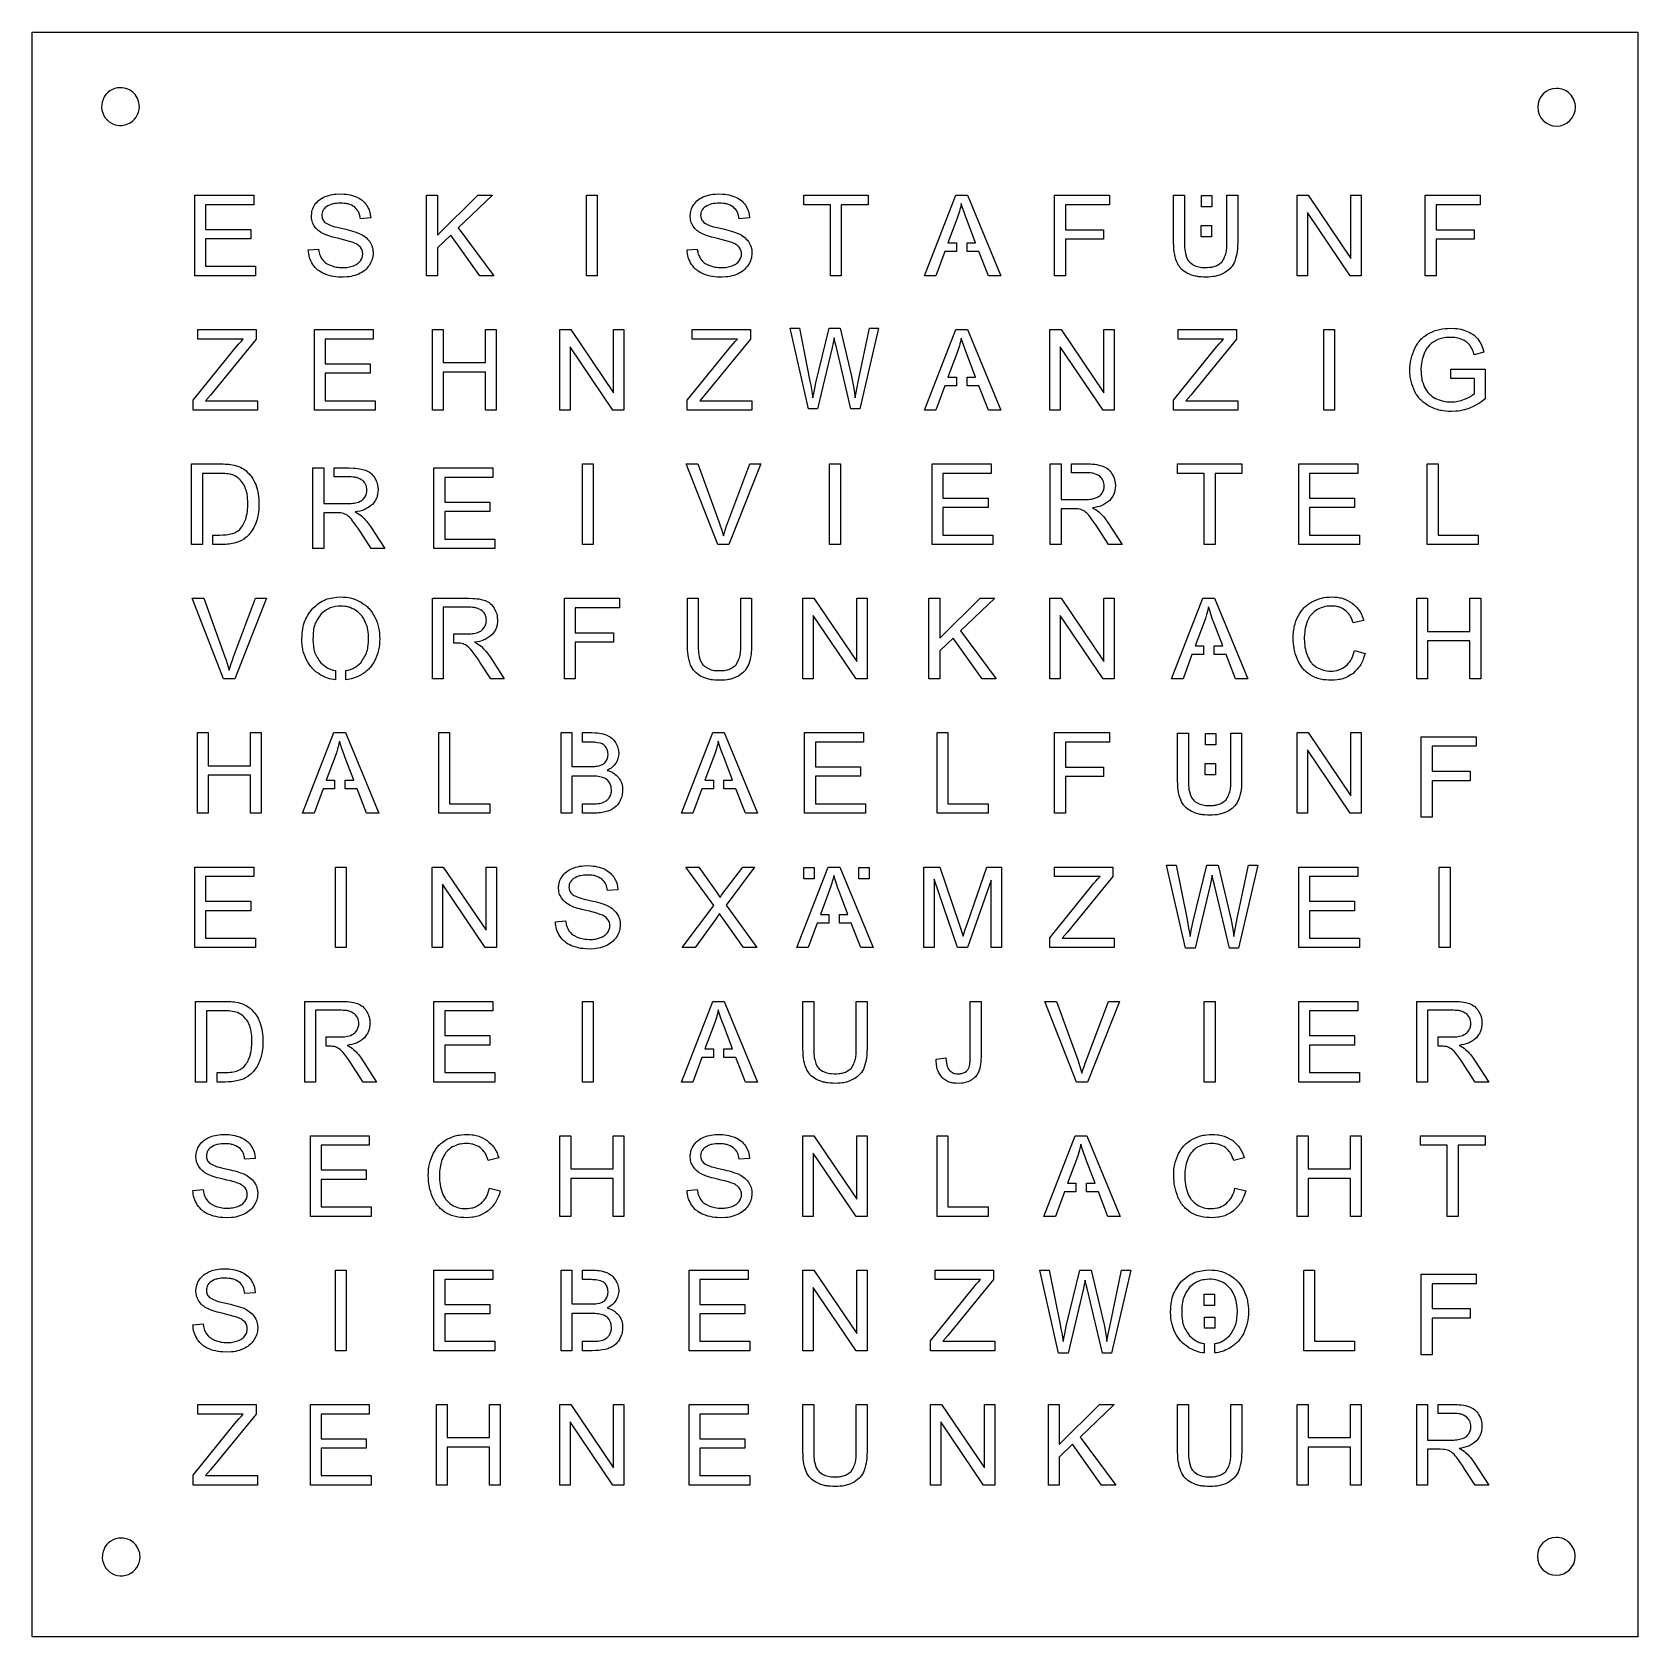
# Model space of a CAD drawing. Header units: millimetres. Extents: x 0 to 210, y 0 to 209.
import ezdxf

# ---------------------------------------------------------------- set-up
doc = ezdxf.new("R2010")
doc.units = ezdxf.units.MM
doc.layers.get('0').update_dxf_attribs({"linetype": 'CONTINUOUS'})

msp = doc.modelspace()

# ---------------------------------------------------------------- linework, layer by layer
at = {"color": 1}
for points in [[(0.188194, 209.369029), (210.099484, 209.369029), (210.099484, -0.405051), (0.188194, -0.405051)], [(11.739559, 202.105309)], [(199.47154, 202.015422)], [(29.411496, 178.756734), (29.411496, 177.51309), (21.464158, 177.51309), (21.464158, 188.051725), (29.164509, 188.051725), (29.164509, 186.808082), (22.873461, 186.808082), (22.873461, 183.580352), (28.764963, 183.580352), (28.764963, 182.343899), (22.873461, 182.343899), (22.873461, 178.756734)], [(38.410345, 177.750318), (38.410345, 177.750318), (38.183923, 177.865641), (37.961964, 177.986205), (37.748737, 178.117271), (37.646779, 178.188401), (37.548699, 178.264141), (37.454599, 178.344971), (37.364379, 178.430501), (37.194321, 178.612974), (37.033284, 178.806227), (36.876807, 179.004866), (36.876807, 179.004866), (36.753604, 179.226391), (36.636804, 179.449874), (36.533004, 179.677293), (36.488374, 179.793096), (36.448604, 179.910616), (36.387484, 180.151043), (36.344804, 180.397211), (36.314734, 180.647199), (36.291454, 180.899098), (37.620849, 181.014113), (37.620849, 181.014113), (37.678089, 180.671774), (37.714949, 180.503528), (37.762489, 180.338777), (37.823609, 180.178537), (37.896369, 180.02231), (38.060898, 179.716547), (38.060898, 179.716547), (38.286543, 179.458639), (38.406932, 179.339198), (38.536343, 179.231143), (38.676038, 179.135913), (38.823687, 179.050763), (39.132276, 178.897041), (39.132276, 178.897041), (39.529337, 178.760724), (39.729857, 178.702744), (39.932802, 178.656954), (40.138657, 178.625564), (40.346743, 178.605504), (40.7667, 178.584384), (40.7667, 178.584384), (41.13039, 178.599364), (41.311023, 178.614144), (41.490103, 178.637664), (41.667146, 178.672324), (41.84254, 178.716674), (42.190515, 178.821571), (42.190515, 178.821571), (42.453121, 178.939716), (42.57904, 179.006046), (42.698556, 179.081016), (42.809827, 179.167226), (42.913821, 179.263336), (43.10949, 179.472122), (43.10949, 179.472122), (43.235312, 179.681244), (43.289642, 179.788579), (43.334262, 179.899246), (43.365302, 180.01403), (43.386642, 180.132223), (43.410892, 180.374291), (43.410892, 180.374291), (43.389552, 180.607835), (43.370152, 180.721746), (43.340082, 180.832221), (43.297402, 180.938433), (43.244042, 181.041103), (43.119675, 181.240529), (43.119675, 181.240529), (42.910716, 181.441021), (42.800513, 181.532891), (42.683519, 181.614781), (42.559249, 181.686111), (42.429449, 181.749371), (42.160732, 181.862341), (42.160732, 181.862341), (41.691872, 182.008816), (41.21953, 182.143223), (40.743114, 182.263422), (40.264661, 182.376344), (40.264661, 182.376344), (39.738188, 182.504012), (39.476843, 182.573422), (39.217729, 182.649452), (38.961623, 182.734412), (38.708815, 182.828782), (38.208729, 183.034102), (38.208729, 183.034102), (37.879477, 183.229016), (37.722224, 183.334749), (37.573896, 183.450407), (37.436917, 183.578747), (37.309737, 183.718136), (37.071966, 184.015355), (37.071966, 184.015355), (36.912288, 184.324747), (36.843408, 184.482644), (36.788108, 184.644372), (36.749308, 184.810736), (36.724088, 184.980845), (36.695958, 185.327292), (36.695958, 185.327292), (36.732818, 185.723312), (36.764828, 185.917352), (36.812368, 186.106632), (36.879308, 186.290151), (36.961768, 186.469005), (37.153071, 186.818936), (37.153071, 186.818936), (37.289467, 186.988306), (37.429938, 187.15274), (37.578363, 187.307307), (37.738817, 187.44708), (37.913435, 187.569458), (38.099306, 187.678012), (38.292647, 187.777352), (38.489772, 187.872102), (38.489772, 187.872102), (38.965606, 188.028252), (39.205705, 188.094782), (39.448521, 188.147392), (39.694441, 188.183682), (39.942884, 188.206912), (40.443843, 188.231582), (40.443843, 188.231582), (40.979338, 188.207582), (41.244855, 188.183972), (41.507752, 188.146432), (41.767253, 188.091232), (42.023942, 188.020672), (42.532371, 187.854116), (42.532371, 187.854116), (42.73745, 187.753184), (42.938552, 187.6475), (43.131893, 187.532312), (43.313495, 187.402868), (43.480449, 187.255569), (43.634986, 187.093227), (43.781277, 186.920853), (43.923494, 186.743458), (43.923494, 186.743458), (44.134685, 186.353294), (44.226845, 186.153906), (44.301545, 185.949354), (44.356845, 185.73858), (44.395645, 185.522796), (44.447055, 185.082867), (43.095861, 184.982222), (43.095861, 184.982222), (43.059001, 185.19817), (43.015351, 185.410767), (42.958111, 185.616692), (42.922221, 185.716102), (42.880511, 185.812592), (42.832011, 185.905712), (42.776711, 185.995562), (42.650113, 186.167274), (42.508188, 186.331421), (42.358598, 186.491785), (42.358598, 186.491785), (42.144691, 186.615556), (41.928262, 186.731012), (41.706788, 186.829832), (41.593384, 186.870442), (41.477845, 186.903942), (41.360366, 186.930822), (41.241044, 186.951842), (40.998228, 186.979772), (40.751337, 186.994362), (40.50241, 187.002262), (40.50241, 187.002262), (40.254646, 186.997462), (40.008629, 186.986422), (39.766104, 186.963002), (39.528818, 186.920862), (39.412697, 186.890812), (39.298419, 186.853952), (39.074811, 186.762662), (38.855859, 186.65477), (38.639236, 186.538593), (38.639236, 186.538593), (38.516907, 186.423559), (38.400689, 186.305452), (38.296694, 186.181183), (38.251104, 186.115803), (38.211334, 186.047743), (38.177384, 185.976603), (38.149254, 185.902593), (38.106574, 185.747518), (38.077474, 185.585819), (38.055164, 185.420808), (38.055164, 185.420808), (38.086204, 185.155623), (38.114334, 185.028378), (38.157014, 184.907536), (38.218134, 184.794604), (38.293804, 184.6882), (38.469974, 184.486278), (38.469974, 184.486278), (38.719095, 184.350297), (38.970836, 184.221122), (39.227913, 184.10555), (39.492168, 184.0081), (39.762535, 183.92621), (40.037461, 183.85604), (40.594977, 183.735092), (40.594977, 183.735092), (41.194208, 183.599831), (41.492319, 183.527251), (41.788685, 183.448821), (42.082722, 183.362611), (42.37414, 183.267761), (42.952319, 183.062892), (42.952319, 183.062892), (43.346762, 182.857053), (43.53564, 182.74391), (43.714527, 182.618488), (43.880511, 182.477275), (44.035145, 182.322047), (44.182115, 182.157458), (44.325301, 181.988185), (44.325301, 181.988185), (44.515926, 181.636861), (44.597416, 181.457153), (44.662416, 181.272588), (44.707046, 181.082214), (44.736146, 180.887185), (44.768156, 180.489359), (44.768156, 180.489359), (44.750696, 180.278193), (44.727416, 180.068706), (44.693466, 179.862579), (44.642056, 179.661492), (44.571236, 179.466463), (44.483926, 179.276339), (44.281175, 178.904251), (44.281175, 178.904251), (44.137988, 178.722469), (43.990727, 178.545526), (43.83522, 178.378259), (43.667296, 178.225498), (43.484723, 178.089891), (43.290509, 177.967954), (43.088534, 177.855128), (42.882679, 177.746861), (42.882679, 177.746861), (42.385697, 177.56699), (42.134344, 177.49038), (41.879693, 177.4299), (41.621065, 177.38824), (41.359332, 177.36165), (40.83053, 177.33343), (40.83053, 177.33343), (40.209861, 177.35609), (39.901951, 177.38057), (39.596952, 177.42089), (39.295736, 177.48166), (38.997915, 177.56095), (38.702326, 177.65253)], [(53.161525, 181.164948), (53.161525, 177.51309), (51.752223, 177.51309), (51.752223, 188.051725), (53.161525, 188.051725), (53.161525, 182.82554), (58.450072, 188.051725), (60.360625, 188.051725), (55.892977, 183.781631), (60.55677, 177.51309), (58.69706, 177.51309), (54.905008, 182.847101)], [(74.069579, 188.051725), (74.069579, 177.51309), (72.660267, 177.51309), (72.660267, 188.051725)], [(87.924951, 177.75032), (87.924951, 177.75032), (87.698529, 177.865614), (87.476571, 177.986187), (87.263343, 178.117225), (87.161385, 178.188265), (87.063305, 178.264105), (86.969205, 178.344745), (86.878985, 178.430185), (86.708927, 178.612677), (86.54789, 178.805921), (86.391413, 179.004541), (86.391413, 179.004541), (86.26821, 179.226104), (86.151507, 179.449587), (86.047707, 179.677006), (86.003077, 179.79278), (85.963307, 179.910281), (85.902187, 180.15066), (85.859497, 180.396799), (85.829427, 180.646777), (85.806147, 180.898676), (87.135542, 181.013681), (87.135542, 181.013681), (87.192782, 180.671353), (87.229642, 180.503068), (87.277172, 180.338336), (87.338292, 180.178115), (87.411052, 180.021927), (87.575581, 179.716173), (87.575581, 179.716173), (87.801226, 179.458227), (87.921615, 179.338805), (88.051123, 179.230712), (88.190818, 179.135672), (88.338467, 179.050232), (88.647056, 178.896539), (88.647056, 178.896539), (89.044118, 178.760222), (89.244637, 178.702622), (89.447582, 178.656542), (89.653437, 178.624862), (89.861524, 178.604702), (90.28148, 178.583582), (90.28148, 178.583582), (90.64517, 178.598942), (90.825803, 178.613342), (91.004883, 178.636382), (91.181926, 178.670942), (91.35732, 178.715102), (91.705295, 178.820027), (91.705295, 178.820027), (91.967901, 178.938201), (92.09382, 179.004441), (92.213336, 179.079321), (92.324607, 179.165721), (92.428601, 179.261811), (92.62427, 179.470607), (92.62427, 179.470607), (92.750092, 179.67969), (92.804422, 179.787016), (92.849042, 179.897701), (92.880082, 180.012515), (92.901422, 180.130688), (92.925672, 180.372795), (92.925672, 180.372795), (92.904332, 180.606358), (92.884932, 180.720308), (92.854862, 180.830801), (92.812182, 180.936975), (92.758822, 181.039693), (92.634455, 181.239081), (92.634455, 181.239081), (92.425496, 181.439524), (92.315293, 181.531684), (92.198299, 181.613284), (92.074029, 181.684324), (91.94423, 181.747684), (91.675512, 181.860673), (91.675512, 181.860673), (91.206663, 182.007166), (90.734321, 182.141563), (90.258002, 182.261753), (89.779549, 182.374646), (89.779549, 182.374646), (89.253076, 182.502324), (88.991731, 182.571444), (88.732618, 182.647284), (88.476511, 182.731764), (88.223703, 182.825844), (87.723617, 183.031183), (87.723617, 183.031183), (87.394365, 183.226059), (87.237112, 183.331753), (87.088784, 183.44743), (86.951806, 183.57578), (86.824625, 183.715169), (86.586854, 184.012378), (86.586854, 184.012378), (86.427176, 184.32178), (86.358296, 184.479696), (86.303966, 184.641453), (86.265166, 184.807817), (86.239946, 184.977926), (86.211816, 185.324382), (86.211816, 185.324382), (86.248676, 185.720374), (86.280686, 185.914385), (86.328216, 186.103693), (86.395156, 186.287241), (86.477616, 186.466086), (86.668919, 186.815998), (86.668919, 186.815998), (86.805315, 186.985339), (86.945786, 187.149783), (87.094211, 187.30434), (87.254666, 187.444113), (87.429284, 187.56651), (87.615155, 187.675084), (87.808496, 187.774444), (88.00562, 187.869484), (88.00562, 187.869484), (88.481454, 188.025672), (88.721553, 188.091912), (88.964369, 188.144712), (89.21029, 188.181192), (89.458732, 188.204232), (89.959692, 188.229192), (89.959692, 188.229192), (90.495187, 188.205192), (90.760703, 188.181192), (91.0236, 188.143752), (91.283102, 188.089032), (91.53979, 188.017992), (92.048219, 187.851436), (92.048219, 187.851436), (92.253298, 187.750542), (92.454497, 187.644848), (92.647838, 187.529651), (92.829441, 187.400246), (92.996395, 187.252985), (93.150932, 187.090652), (93.297223, 186.91824), (93.439439, 186.740836), (93.439439, 186.740836), (93.65063, 186.3507), (93.74279, 186.151312), (93.81749, 185.946741), (93.87279, 185.735929), (93.91159, 185.520126), (93.963, 185.080167), (92.611806, 184.979562), (92.611806, 184.979562), (92.574946, 185.195557), (92.531286, 185.408192), (92.474046, 185.614108), (92.438156, 185.713558), (92.396446, 185.810038), (92.347936, 185.903158), (92.292636, 185.993398), (92.166038, 186.165138), (92.024112, 186.329295), (91.874523, 186.489611), (91.874523, 186.489611), (91.660616, 186.613353), (91.444186, 186.728838), (91.222713, 186.827618), (91.109308, 186.867938), (90.993769, 186.901538), (90.87629, 186.928418), (90.756968, 186.949538), (90.514152, 186.977378), (90.267261, 186.991778), (90.018431, 186.999678), (90.018431, 186.999678), (89.770667, 186.994878), (89.52465, 186.984318), (89.282125, 186.961278), (89.044839, 186.919038), (88.928718, 186.889278), (88.81444, 186.852798), (88.590832, 186.761598), (88.371881, 186.653696), (88.155257, 186.537539), (88.155257, 186.537539), (88.032928, 186.422533), (87.91671, 186.304456), (87.812812, 186.180235), (87.767222, 186.114955), (87.727452, 186.046795), (87.693502, 185.975755), (87.665372, 185.901835), (87.622692, 185.746798), (87.593592, 185.585137), (87.571282, 185.420117), (87.571282, 185.420117), (87.602322, 185.154971), (87.630452, 185.027773), (87.673132, 184.906912), (87.734252, 184.794018), (87.809922, 184.687653), (87.986092, 184.485769), (87.986092, 184.485769), (88.235214, 184.349836), (88.486954, 184.220623), (88.744031, 184.105041), (89.008286, 184.007601), (89.278653, 183.926001), (89.553579, 183.855921), (90.111095, 183.734964), (90.111095, 183.734964), (90.710326, 183.599703), (91.008438, 183.526743), (91.304803, 183.448023), (91.59884, 183.361623), (91.890258, 183.266583), (92.468535, 183.061723), (92.468535, 183.061723), (92.862977, 182.855904), (93.051856, 182.742722), (93.230742, 182.617253), (93.396726, 182.47604), (93.55136, 182.320811), (93.69833, 182.156271), (93.841517, 181.987026), (93.841517, 181.987026), (94.032141, 181.635674), (94.113631, 181.455966), (94.178631, 181.271362), (94.223251, 181.080998), (94.252351, 180.88593), (94.284361, 180.488115), (94.284361, 180.488115), (94.266901, 180.276919), (94.243621, 180.067452), (94.209671, 179.861344), (94.158251, 179.660228), (94.087431, 179.46516), (94.000121, 179.274989), (93.79737, 178.902901), (93.79737, 178.902901), (93.654183, 178.72108), (93.506922, 178.544156), (93.351415, 178.376928), (93.183491, 178.224195), (93.000918, 178.08855), (92.806704, 177.966633), (92.60473, 177.853835), (92.398874, 177.745549), (92.398874, 177.745549), (91.901892, 177.565649), (91.65054, 177.488849), (91.395888, 177.428369), (91.13726, 177.387089), (90.875527, 177.360209), (90.346726, 177.332369), (90.346726, 177.332369), (89.726056, 177.355409), (89.418146, 177.379409), (89.113147, 177.419729), (88.811931, 177.480209), (88.51411, 177.559889), (88.218521, 177.651089)], [(105.97172, 186.808078), (105.97172, 177.513092), (104.5624, 177.513092), (104.5624, 186.808078), (101.05366, 186.808078), (101.05366, 188.051722), (109.49499, 188.051722), (109.49499, 186.808078)], [(121.02362, 180.704878), (119.50382, 180.704878), (118.33424, 177.51309), (116.83775, 177.51309), (120.92766, 188.051725), (122.44593, 188.051725), (126.80462, 177.51309), (125.19917, 177.51309), (123.95695, 180.704878), (122.40809, 180.704878), (122.40809, 181.840687), (123.52108, 181.840687), (122.40961, 184.759303), (122.40961, 184.759303), (122.20602, 185.300635), (122.00986, 185.84456), (121.82731, 186.392996), (121.65411, 186.9446), (121.65411, 186.9446), (121.53795, 186.433795), (121.47515, 186.179689), (121.40675, 185.927118), (121.25084, 185.427353), (121.08016, 184.931715), (119.91058, 181.840582), (121.02358, 181.840582)], [(135.26113, 182.300764), (135.26113, 177.513092), (133.85183, 177.513092), (133.85183, 188.051722), (141.0364, 188.051722), (141.0364, 186.808078), (135.26113, 186.808078), (135.26113, 183.54441), (140.2591, 183.54441), (140.2591, 182.300764)], [(155.71721, 179.296238), (155.71721, 179.296238), (155.89242, 179.605735), (156.05383, 179.919073), (156.12503, 180.078333), (156.18763, 180.239994), (156.23993, 180.404534), (156.28173, 180.571955), (156.31423, 180.741967), (156.33853, 180.914283), (156.35593, 181.08852), (156.36733, 181.264388), (156.37743, 181.619676), (156.37819, 181.977557), (156.37819, 188.059257), (157.78757, 188.059257), (157.78757, 181.970434), (157.78757, 181.970434), (157.77227, 181.328207), (157.75267, 181.008918), (157.71877, 180.691741), (157.66607, 180.377444), (157.59557, 180.065834), (157.51307, 179.756049), (157.42447, 179.447224), (157.42447, 179.447224), (157.30821, 179.217309), (157.18575, 178.992577), (157.0509, 178.778214), (156.9769, 178.676552), (156.8975, 178.579402), (156.8123, 178.487242), (156.722, 178.398922), (156.52887, 178.233326), (156.32401, 178.077521), (156.11326, 177.926708), (156.11326, 177.926708), (155.8187, 177.788471), (155.52191, 177.659066), (155.22065, 177.547324), (155.06764, 177.501244), (154.91271, 177.461884), (154.75589, 177.430204), (154.59742, 177.405244), (154.27649, 177.371644), (153.95177, 177.352444), (153.62518, 177.340924), (153.62518, 177.340924), (153.30715, 177.351484), (152.99058, 177.367804), (152.67692, 177.397564), (152.52163, 177.419644), (152.36762, 177.447484), (152.21505, 177.481084), (152.06397, 177.521404), (151.76546, 177.618744), (151.47039, 177.731445), (151.17705, 177.851827), (151.17705, 177.851827), (150.95884, 177.99304), (150.7468, 178.139725), (150.54705, 178.297449), (150.45375, 178.381929), (150.36575, 178.471209), (150.28375, 178.566249), (150.20725, 178.666089), (150.06735, 178.877669), (149.93989, 179.100384), (149.81867, 179.328667), (149.81867, 179.328667), (149.71917, 179.651028), (149.62657, 179.974445), (149.54747, 180.30007), (149.48847, 180.628959), (149.45067, 180.961304), (149.42887, 181.296241), (149.41197, 181.970435), (149.41197, 188.059258), (150.82102, 188.059258), (150.82102, 181.977625), (150.82102, 181.977625), (150.82802, 181.463652), (150.84012, 181.207913), (150.86292, 180.953615), (150.89992, 180.701332), (150.95142, 180.451066), (151.07926, 179.953988), (151.07926, 179.953988), (151.23891, 179.649771), (151.32931, 179.50683), (151.43246, 179.374833), (151.55106, 179.256179), (151.68223, 179.148469), (151.96551, 178.951098), (151.96551, 178.951098), (152.33286, 178.793949), (152.51952, 178.727709), (152.70977, 178.675869), (152.9041, 178.641309), (153.10161, 178.620189), (153.50194, 178.599069), (153.50194, 178.599069), (153.80663, 178.607469), (154.10805, 178.624749), (154.25651, 178.640109), (154.40294, 178.661229), (154.54691, 178.689069), (154.68802, 178.725549), (154.82588, 178.770669), (154.96019, 178.826349), (155.0913, 178.890669), (155.21976, 178.962669), (155.47081, 179.123466)], [(154.40494, 187.995581), (154.40494, 186.521898), (153.03921, 186.521898), (153.03921, 187.995581)], [(166.90424, 185.794471), (166.90424, 177.513092), (165.55305, 177.513092), (165.55305, 188.051722), (166.99868, 188.051722), (172.59233, 179.777532), (172.59233, 188.051722), (173.94353, 188.051722), (173.94353, 177.513092), (172.4979, 177.513092)], [(183.7174, 182.300764), (183.7174, 177.513092), (182.30809, 177.513092), (182.30809, 188.051722), (189.49266, 188.051722), (189.49266, 186.808078), (183.7174, 186.808078), (183.7174, 183.54441), (188.71537, 183.54441), (188.71537, 182.300764)], [(154.36873, 184.090606), (154.36873, 182.616922), (153.003, 182.616922), (153.003, 184.090606)], [(29.647599, 161.192355), (29.647599, 159.948711), (21.228065, 159.948711), (21.228065, 161.242677), (26.683682, 167.992859), (26.683682, 167.992859), (26.94949, 168.314452), (27.220633, 168.631437), (27.501283, 168.940167), (27.787947, 169.243712), (21.845601, 169.243712), (21.845601, 170.487356), (29.473301, 170.487356), (29.473301, 169.243712), (23.494635, 161.932807), (22.848064, 161.192374)], [(45.034418, 161.192355), (45.034418, 159.948711), (37.08707, 159.948711), (37.08707, 170.487337), (44.787431, 170.487337), (44.787431, 169.243693), (38.496383, 169.243693), (38.496383, 166.015973), (44.387876, 166.015973), (44.387876, 164.77951), (38.496383, 164.77951), (38.496383, 161.192355)], [(53.915894, 164.9161), (53.915894, 159.94871), (52.506592, 159.94871), (52.506592, 170.487341), (53.915894, 170.487341), (53.915894, 166.159744), (59.451428, 166.159744), (59.451428, 170.487341), (60.860741, 170.487341), (60.860741, 159.94871), (59.451428, 159.94871), (59.451428, 164.9161)], [(70.520877, 168.230089), (70.520877, 159.948711), (69.169683, 159.948711), (69.169683, 170.487337), (70.615316, 170.487337), (76.208969, 162.213149), (76.208969, 170.487337), (77.560163, 170.487337), (77.560163, 159.948711), (76.11453, 159.948711)], [(94.255947, 161.192355), (94.255947, 159.948711), (85.836413, 159.948711), (85.836413, 161.242677), (91.292041, 167.992859), (91.292041, 167.992859), (91.557848, 168.314452), (91.828991, 168.631437), (92.109641, 168.940167), (92.396305, 169.243712), (86.453959, 169.243712), (86.453959, 170.487356), (94.081659, 170.487356), (94.081659, 169.243712), (88.102993, 161.932807), (87.456422, 161.192374)], [(104.78519, 168.147982), (102.8757, 160.10611), (101.66002, 160.10611), (99.271625, 170.660613), (100.49346, 170.660613), (101.86263, 163.741869), (101.86263, 163.741869), (101.96749, 163.20428), (102.06709, 162.665444), (102.15829, 162.124495), (102.24369, 161.582107), (102.24369, 161.582107), (102.44237, 162.558771), (102.6489, 163.533179), (104.36191, 170.660709), (105.79863, 170.660709), (107.08799, 165.318664), (107.08799, 165.318664), (107.29967, 164.393915), (107.39937, 163.929957), (107.49157, 163.464175), (107.57497, 162.996089), (107.64967, 162.525987), (107.78713, 161.582232), (107.78713, 161.582232), (108.00007, 162.733535), (108.23532, 163.878886), (109.64747, 170.660844), (110.84473, 170.660844), (108.37652, 160.10633), (107.22837, 160.10633), (105.33118, 168.148203), (105.33118, 168.148203), (105.18508, 168.76595), (105.04868, 169.386576), (105.04868, 169.386576), (104.92315, 168.76547)], [(121.02362, 163.140489), (119.50382, 163.140489), (118.33424, 159.948711), (116.83775, 159.948711), (120.92766, 170.487337), (122.44593, 170.487337), (126.80462, 159.948711), (125.19917, 159.948711), (123.95695, 163.140489), (122.40809, 163.140489), (122.40809, 164.276308), (123.52108, 164.276308), (122.40961, 167.194915), (122.40961, 167.194915), (122.20602, 167.736343), (122.00986, 168.280267), (121.82731, 168.828704), (121.65411, 169.380308), (121.65411, 169.380308), (121.53795, 168.869503), (121.47515, 168.615396), (121.40675, 168.362826), (121.25084, 167.86306), (121.08016, 167.367423), (119.91058, 164.276289), (121.02358, 164.276289)], [(134.60007, 168.230089), (134.60007, 159.94871), (133.24887, 159.94871), (133.24887, 170.487341), (134.69451, 170.487341), (140.28815, 162.21315), (140.28815, 170.487341), (141.63935, 170.487341), (141.63935, 159.94871), (140.19372, 159.94871)], [(157.80597, 161.192355), (157.80597, 159.94871), (149.38643, 159.94871), (149.38643, 161.242675), (154.84206, 167.992862), (154.84206, 167.992862), (155.10783, 168.314482), (155.379, 168.631419), (155.65962, 168.940163), (155.94626, 169.243695), (150.00391, 169.243695), (150.00391, 170.487341), (157.63162, 170.487341), (157.63162, 169.243695), (151.65295, 161.93279), (151.00641, 161.192358)], [(170.45294, 170.487341), (170.45294, 159.94871), (169.04363, 159.94871), (169.04363, 170.487341)], [(188.75862, 162.117343), (188.75862, 164.079858), (185.62762, 164.079858), (185.62762, 165.316312), (190.13887, 165.323512), (190.13887, 161.412853), (190.13887, 161.412853), (189.63622, 161.047965), (189.37938, 160.874977), (189.1159, 160.713316), (188.84409, 160.565959), (188.56526, 160.430602), (187.99585, 160.179952), (187.99585, 160.179952), (187.4423, 160.006195), (187.1633, 159.931315), (186.88163, 159.870835), (186.59669, 159.827635), (186.30906, 159.798835), (185.72932, 159.766195), (185.72932, 159.766195), (185.35767, 159.786355), (184.98795, 159.814195), (184.62205, 159.858355), (184.44115, 159.889075), (184.26191, 159.926515), (184.08455, 159.971635), (183.90894, 160.023475), (183.56197, 160.145776), (183.21899, 160.284685), (182.87801, 160.43185), (182.87801, 160.43185), (182.57959, 160.616646), (182.28834, 160.808546), (182.14767, 160.909344), (182.01149, 161.014558), (181.88069, 161.125051), (181.75619, 161.241785), (181.63859, 161.365334), (181.52732, 161.495124), (181.42148, 161.630193), (181.32017, 161.769774), (181.12748, 162.058727), (180.94203, 162.354785), (180.94203, 162.354785), (180.79684, 162.69145), (180.65991, 163.030035), (180.53944, 163.372459), (180.48794, 163.54564), (180.44374, 163.720548), (180.40714, 163.897184), (180.37744, 164.075452), (180.33464, 164.435829), (180.30754, 164.799757), (180.28834, 165.165509), (180.28834, 165.165509), (180.30894, 165.537981), (180.33724, 165.908725), (180.38094, 166.276109), (180.41094, 166.457929), (180.44774, 166.638309), (180.49194, 166.817057), (180.54294, 166.99427), (180.66173, 167.344854), (180.79622, 167.691983), (180.93857, 168.037383), (180.93857, 168.037383), (181.11324, 168.340065), (181.29537, 168.635739), (181.39147, 168.778775), (181.4923, 168.917492), (181.59872, 169.051026), (181.71166, 169.178511), (181.83185, 169.299276), (181.95884, 169.413706), (182.09165, 169.522664), (182.22931, 169.627109), (182.51532, 169.826113), (182.80908, 170.017821), (182.80908, 170.017821), (183.14503, 170.163258), (183.483, 170.300247), (183.82503, 170.420244), (183.99819, 170.471124), (184.17313, 170.514324), (184.34992, 170.549844), (184.52836, 170.578644), (184.88925, 170.619924), (185.2539, 170.645844), (185.62044, 170.664084), (185.62044, 170.664084), (186.15504, 170.639124), (186.42028, 170.615124), (186.68302, 170.577684), (186.94263, 170.522964), (187.19956, 170.454804), (187.70898, 170.293335), (187.70898, 170.293335), (188.12204, 170.100091), (188.32077, 169.992765), (188.51016, 169.872576), (188.6877, 169.736163), (188.85505, 169.585734), (189.17277, 169.261645), (189.17277, 169.261645), (189.43821, 168.860086), (189.55946, 168.653978), (189.66699, 168.441439), (189.75909, 168.221699), (189.83909, 167.996392), (189.97914, 167.53637), (188.70785, 167.191353), (188.70785, 167.191353), (188.59744, 167.52581), (188.53604, 167.690159), (188.46724, 167.850955), (188.38884, 168.00724), (188.30154, 168.159397), (188.11209, 168.456606), (188.11209, 168.456606), (187.8922, 168.686617), (187.77616, 168.793463), (187.6528, 168.890613), (187.52104, 168.976053), (187.38271, 169.052853), (187.09506, 169.192626), (187.09506, 169.192626), (186.73816, 169.312719), (186.55798, 169.363599), (186.37571, 169.403919), (186.19099, 169.431759), (186.00429, 169.449999), (185.62764, 169.469199), (185.62764, 169.469199), (185.19974, 169.451919), (184.98745, 169.433679), (184.77717, 169.404879), (184.56946, 169.362639), (184.36399, 169.307919), (183.95681, 169.177938), (183.95681, 169.177938), (183.64305, 169.029045), (183.49105, 168.947445), (183.34492, 168.857205), (183.20621, 168.756599), (183.0739, 168.646777), (182.81992, 168.41187), (182.81992, 168.41187), (182.62112, 168.170723), (182.52692, 168.046886), (182.43902, 167.919017), (182.35882, 167.786348), (182.28502, 167.649647), (182.148, 167.369525), (182.148, 167.369525), (181.97315, 166.853248), (181.89835, 166.592709), (181.83875, 166.329291), (181.79735, 166.062417), (181.77045, 165.792758), (181.74105, 165.248834), (181.74105, 165.248834), (181.75175, 164.943369), (181.76865, 164.639151), (181.79785, 164.337622), (181.84555, 164.040028), (181.87825, 163.893055), (181.91715, 163.747426), (182.01005, 163.459432), (182.1172, 163.174415), (182.23147, 162.890933), (182.23147, 162.890933), (182.36693, 162.672057), (182.50786, 162.458654), (182.6597, 162.256098), (182.7414, 162.161058), (182.8279, 162.069858), (182.9197, 161.984418), (183.0163, 161.903778), (183.22129, 161.754021), (183.43736, 161.615304), (183.65898, 161.482155), (183.65898, 161.482155), (184.13784, 161.287759), (184.38047, 161.204239), (184.62694, 161.137039), (184.8781, 161.089039), (185.13309, 161.057359), (185.64945, 161.021839), (185.64945, 161.021839), (186.10797, 161.049679), (186.33521, 161.073679), (186.56004, 161.110159), (186.78194, 161.161039), (187.00146, 161.224399), (187.43651, 161.370508), (187.43651, 161.370508), (187.78816, 161.520553), (187.96064, 161.601193), (188.12911, 161.688553), (188.29232, 161.785033), (188.45055, 161.890055)], [(22.444861, 142.384333), (21.035549, 142.384333), (21.035549, 152.922958), (24.704116, 152.922958), (24.704116, 152.922958), (25.181114, 152.918258), (25.419177, 152.910758), (25.656657, 152.897318), (25.893459, 152.875238), (26.129484, 152.845478), (26.600273, 152.771558), (26.600273, 152.771558), (27.022752, 152.647241), (27.228607, 152.574281), (27.428059, 152.488841), (27.61946, 152.386795), (27.80407, 152.271118), (28.162037, 152.017107), (28.162037, 152.017107), (28.363138, 151.822039), (28.558614, 151.623035), (28.742835, 151.416352), (28.829175, 151.308834), (28.910665, 151.197957), (29.057732, 150.965642), (29.188501, 150.722095), (29.308406, 150.47106), (29.422877, 150.216282), (29.422877, 150.216282), (29.607002, 149.603335), (29.684612, 149.294509), (29.745732, 148.982804), (29.787442, 148.667835), (29.813632, 148.350274), (29.840792, 147.710927), (29.840792, 147.710927), (29.823332, 147.171803), (29.805872, 146.903393), (29.777742, 146.636422), (29.736032, 146.371276), (29.682672, 146.107666), (29.556947, 145.583133), (29.556947, 145.583133), (29.418514, 145.179174), (29.341874, 144.980458), (29.257474, 144.785774), (29.162404, 144.596178), (29.057245, 144.411094), (28.830921, 144.048414), (28.830921, 144.048414), (28.617693, 143.780196), (28.506228, 143.650886), (28.38904, 143.527337), (28.264479, 143.411179), (28.133613, 143.301358), (27.861209, 143.092274), (27.861209, 143.092274), (27.559896, 142.921782), (27.406329, 142.843062), (27.24927, 142.772982), (27.088136, 142.712502), (26.923802, 142.658742), (26.589893, 142.563702), (26.589893, 142.563702), (26.166057, 142.484022), (25.953508, 142.450422), (25.740086, 142.424502), (25.525694, 142.407222), (25.310623, 142.395702), (24.879122, 142.385142), (23.829989, 142.385142), (23.829989, 143.628594), (24.719279, 143.628594), (24.719279, 143.628594), (25.13778, 143.636094), (25.346158, 143.646654), (25.553565, 143.664894), (25.759614, 143.692734), (25.964402, 143.730174), (26.371844, 143.822334), (26.371844, 143.822334), (26.632995, 143.921214), (26.759884, 143.976894), (26.882407, 144.040254), (26.999304, 144.113214), (27.111254, 144.193854), (27.327004, 144.369339), (27.327004, 144.369339), (27.57729, 144.670676), (27.692635, 144.827057), (27.796144, 144.990253), (27.886364, 145.161322), (27.965914, 145.338438), (28.107839, 145.702846), (28.107839, 145.702846), (28.234631, 146.202515), (28.287991, 146.453838), (28.328731, 146.706889), (28.355891, 146.961859), (28.372381, 147.21827), (28.387901, 147.733683), (28.387901, 147.733683), (28.380201, 148.065259), (28.365651, 148.395204), (28.336551, 148.721789), (28.314241, 148.883354), (28.285141, 149.043479), (28.249251, 149.201971), (28.205591, 149.35864), (28.155151, 149.513772), (28.098881, 149.667561), (27.973738, 149.972355), (27.839379, 150.275036), (27.839379, 150.275036), (27.708513, 150.463768), (27.573281, 150.647604), (27.429221, 150.821648), (27.271968, 150.980909), (27.186598, 151.053869), (27.097348, 151.122029), (26.908373, 151.24577), (26.709502, 151.358376), (26.505684, 151.46551), (26.505684, 151.46551), (26.057207, 151.573699), (25.831465, 151.616899), (25.604074, 151.647619), (25.375033, 151.666819), (25.144732, 151.676419), (24.682188, 151.681019), (22.444731, 151.681019)], [(39.690837, 152.393789), (41.618978, 152.393789), (41.618978, 152.393789), (42.169219, 152.384489), (42.442981, 152.370089), (42.714997, 152.344169), (42.984782, 152.302889), (43.252335, 152.247209), (43.783756, 152.109452), (43.783756, 152.109452), (43.963321, 152.021132), (44.138812, 151.928012), (44.306155, 151.825102), (44.461273, 151.707985), (44.601647, 151.57378), (44.730282, 151.425847), (44.85106, 151.268794), (44.96786, 151.107134), (44.96786, 151.107134), (45.156253, 150.731302), (45.236773, 150.53969), (45.301773, 150.343758), (45.347363, 150.14245), (45.377433, 149.936823), (45.411383, 149.518464), (45.411383, 149.518464), (45.389073, 149.255621), (45.358033, 148.996139), (45.336693, 148.868654), (45.309533, 148.74328), (45.275583, 148.620403), (45.233873, 148.500502), (45.184403, 148.383864), (45.127163, 148.270203), (45.063133, 148.159133), (44.993283, 148.050271), (44.840686, 147.837348), (44.679068, 147.62788), (44.679068, 147.62788), (44.429073, 147.433484), (44.174519, 147.248976), (44.044041, 147.163536), (43.910749, 147.083856), (43.774062, 147.011856), (43.633397, 146.948496), (43.489047, 146.893776), (43.341397, 146.845776), (43.038047, 146.767056), (42.727227, 146.704656), (42.412624, 146.649936), (42.412624, 146.649936), (42.637396, 146.537907), (42.855959, 146.416181), (43.063173, 146.276792), (43.262528, 146.125211), (43.262528, 146.125211), (43.585863, 145.800258), (43.742049, 145.633222), (43.891735, 145.46081), (44.033758, 145.282158), (44.169863, 145.098609), (44.43208, 144.723354), (46.284525, 141.85506), (44.511988, 141.85506), (43.102685, 144.047614), (43.102685, 144.047614), (42.859086, 144.417991), (42.610158, 144.784704), (42.351336, 145.1446), (42.085528, 145.499696), (42.085528, 145.499696), (41.925171, 145.694572), (41.755501, 145.880136), (41.664311, 145.966536), (41.568271, 146.048136), (41.369498, 146.204036), (41.369498, 146.204036), (41.216804, 146.292356), (41.059842, 146.371076), (40.895507, 146.432516), (40.726613, 146.484356), (40.726613, 146.484356), (40.531429, 146.510276), (40.335663, 146.527556), (39.942093, 146.534956), (38.307582, 146.534956), (38.307582, 141.855114), (36.89827, 141.855114), (36.89827, 152.393693), (38.307582, 152.393693), (38.307582, 147.742602), (41.336873, 147.742602), (41.336873, 147.742602), (41.720645, 147.750202), (41.91156, 147.760762), (42.101409, 147.779002), (42.289705, 147.807802), (42.476547, 147.846202), (42.847804, 147.940282), (42.847804, 147.940282), (43.091493, 148.051832), (43.207226, 148.115192), (43.315586, 148.188152), (43.414726, 148.272632), (43.505916, 148.366712), (43.675684, 148.572148), (43.675684, 148.572148), (43.794812, 148.794383), (43.846222, 148.907852), (43.887942, 149.024202), (43.917042, 149.144103), (43.936442, 149.266981), (43.958752, 149.517439), (43.958752, 149.517439), (43.941292, 149.6935), (43.917042, 149.866776), (43.880182, 150.034292), (43.854962, 150.114932), (43.823922, 150.192692), (43.787062, 150.268532), (43.744382, 150.341492), (43.644268, 150.481265), (43.53096, 150.615278), (43.411056, 150.746411), (43.411056, 150.746411), (43.212767, 150.865544), (43.01186, 150.976326), (42.80581, 151.070406), (42.700069, 151.108806), (42.592194, 151.140486), (42.482282, 151.165446), (42.370721, 151.184646), (42.143329, 151.209606), (41.91196, 151.222086), (41.678555, 151.228086), (39.692304, 151.228086)], [(60.65734, 143.098807), (60.65734, 141.855163), (52.709992, 141.855163), (52.709992, 152.393789), (60.410343, 152.393789), (60.410343, 151.150145), (54.119305, 151.150145), (54.119305, 147.922425), (60.010798, 147.922425), (60.010798, 146.685962), (54.119305, 146.685962), (54.119305, 143.098807)], [(73.540409, 152.922958), (73.540409, 142.384329), (72.131097, 142.384329), (72.131097, 152.922958)], [(95.446192, 152.922958), (91.276373, 142.384333), (89.830741, 142.384333), (85.704519, 152.922958), (87.230058, 152.922958), (89.997831, 145.266997), (89.997831, 145.266997), (90.148778, 144.839134), (90.293808, 144.409448), (90.428652, 143.976593), (90.55719, 143.541722), (90.55719, 143.541722), (90.68825, 143.977073), (90.826102, 144.410216), (90.975206, 144.83971), (91.131004, 145.266997), (94.007747, 152.922958)], [(105.84458, 152.922958), (105.84458, 142.384329), (104.43528, 142.384329), (104.43528, 152.922958)], [(125.79486, 143.627976), (125.79486, 142.384333), (117.84752, 142.384333), (117.84752, 152.922958), (125.54787, 152.922958), (125.54787, 151.679314), (119.25683, 151.679314), (119.25683, 148.451585), (125.14832, 148.451585), (125.14832, 147.215132), (119.25683, 147.215132), (119.25683, 143.627976)], [(136.0742, 152.922958), (138.00234, 152.922958), (138.00234, 152.922958), (138.55262, 152.913658), (138.82635, 152.899258), (139.09838, 152.873338), (139.36819, 152.832058), (139.63577, 152.776378), (140.16716, 152.638621), (140.16716, 152.638621), (140.34675, 152.550301), (140.52225, 152.457181), (140.68959, 152.354271), (140.84468, 152.237153), (140.9851, 152.102948), (141.11372, 151.955015), (141.23447, 151.797963), (141.35128, 151.636302), (141.35128, 151.636302), (141.53973, 151.26047), (141.62063, 151.068858), (141.68553, 150.872927), (141.73113, 150.671619), (141.76103, 150.465991), (141.79453, 150.047632), (141.79453, 150.047632), (141.77203, 149.78479), (141.74083, 149.525307), (141.71923, 149.397822), (141.69213, 149.272449), (141.65843, 149.149571), (141.61713, 149.02967), (141.56733, 148.913033), (141.50963, 148.799371), (141.44523, 148.688301), (141.37513, 148.57944), (141.22252, 148.366516), (141.06088, 148.157049), (141.06088, 148.157049), (140.81087, 147.962653), (140.55628, 147.778145), (140.42584, 147.692705), (140.29254, 147.613025), (140.15581, 147.541025), (140.01515, 147.477665), (139.87075, 147.422945), (139.72307, 147.374945), (139.41975, 147.296225), (139.10893, 147.233825), (138.79436, 147.179105), (138.79436, 147.179105), (139.01914, 147.067075), (139.2377, 146.94535), (139.44491, 146.805961), (139.6443, 146.65438), (139.6443, 146.65438), (139.96767, 146.329427), (140.12389, 146.16239), (140.27354, 145.989978), (140.41559, 145.811326), (140.55167, 145.627778), (140.81389, 145.252522), (142.66634, 142.384228), (140.89373, 142.384228), (139.48442, 144.576812), (139.48442, 144.576812), (139.24086, 144.947268), (138.99196, 145.31398), (138.73318, 145.673876), (138.46739, 146.028973), (138.46739, 146.028973), (138.30698, 146.223848), (138.13734, 146.409412), (138.04624, 146.495812), (137.95064, 146.577412), (137.75186, 146.733312), (137.75186, 146.733312), (137.59917, 146.821632), (137.44218, 146.900352), (137.27783, 146.962752), (137.10895, 147.014592), (137.10895, 147.014592), (136.91377, 147.040512), (136.71799, 147.057792), (136.32438, 147.065192), (134.68987, 147.065192), (134.68987, 142.38535), (133.2805, 142.38535), (133.2805, 152.923918), (134.68981, 152.923918), (134.68981, 148.271867), (137.7191, 148.271867), (137.7191, 148.271867), (138.1029, 148.279467), (138.29386, 148.290027), (138.48367, 148.308267), (138.67198, 148.337067), (138.85884, 148.375467), (139.23012, 148.469547), (139.23012, 148.469547), (139.47384, 148.581096), (139.58957, 148.644456), (139.69795, 148.717416), (139.79715, 148.801896), (139.88855, 148.895976), (140.05833, 149.101412), (140.05833, 149.101412), (140.17745, 149.323647), (140.22875, 149.437117), (140.27025, 149.553466), (140.29965, 149.673368), (140.31915, 149.796245), (140.34155, 150.046704), (140.34155, 150.046704), (140.32405, 150.222764), (140.30005, 150.39604), (140.26305, 150.563557), (140.23775, 150.644197), (140.20675, 150.721957), (140.16945, 150.797797), (140.12635, 150.870757), (140.02623, 151.01053), (139.91291, 151.144543), (139.79301, 151.275677), (139.79301, 151.275677), (139.59467, 151.39481), (139.39376, 151.505592), (139.18772, 151.599672), (139.08197, 151.638072), (138.97408, 151.669752), (138.8642, 151.694712), (138.75259, 151.713912), (138.52517, 151.738872), (138.29379, 151.751352), (138.06042, 151.757352), (136.07417, 151.757352)], [(154.82276, 151.679314), (154.82276, 142.384333), (153.41345, 142.384333), (153.41345, 151.679314), (149.9047, 151.679314), (149.9047, 152.922958), (158.34603, 152.922958), (158.34603, 151.679314)], [(173.72196, 143.627973), (173.72196, 142.384329), (165.77462, 142.384329), (165.77462, 152.922958), (173.47497, 152.922958), (173.47497, 151.679313), (167.18393, 151.679313), (167.18393, 148.451589), (173.07542, 148.451589), (173.07542, 147.215133), (167.18393, 147.215133), (167.18393, 143.627973)], [(189.22751, 143.627973), (189.22751, 142.384329), (182.57325, 142.384329), (182.57325, 152.922958), (183.98256, 152.922958), (183.98256, 143.627973)], [(30.837834, 135.358579), (26.668015, 124.819944), (25.222392, 124.819944), (21.096161, 135.358579), (22.6217, 135.358579), (25.389472, 127.702618), (25.389472, 127.702618), (25.54042, 127.274852), (25.68545, 126.845165), (25.820294, 126.41231), (25.948832, 125.977439), (25.948832, 125.977439), (26.079892, 126.41279), (26.217744, 126.845933), (26.366848, 127.275428), (26.522646, 127.702714), (29.39938, 135.358685)], [(41.216542, 124.691303), (41.216542, 125.908321), (41.216542, 125.908321), (41.491468, 125.958911), (41.625827, 125.991451), (41.757567, 126.029851), (41.886493, 126.074781), (42.012218, 126.127001), (42.134742, 126.186711), (42.254258, 126.253241), (42.371155, 126.325911), (42.485724, 126.403861), (42.709235, 126.572654), (42.927507, 126.753591), (43.14316, 126.940595), (43.14316, 126.940595), (43.385394, 127.294847), (43.501709, 127.473605), (43.612203, 127.654311), (43.715034, 127.837629), (43.808164, 128.024201), (43.889654, 128.21469), (43.957564, 128.409681), (44.012864, 128.609078), (44.056514, 128.812334), (44.090464, 129.018903), (44.116654, 129.228226), (44.150604, 129.65294), (44.170974, 130.08207), (44.170974, 130.08207), (44.143814, 130.65993), (44.116654, 130.946186), (44.073004, 131.229236), (44.008974, 131.508206), (43.926514, 131.783624), (43.832414, 132.056671), (43.732106, 132.328537), (43.732106, 132.328537), (43.612395, 132.549448), (43.487544, 132.765952), (43.352312, 132.973644), (43.279552, 133.072814), (43.201942, 133.168144), (43.119482, 133.259154), (43.032172, 133.346224), (42.84601, 133.51062), (42.649176, 133.665916), (42.447008, 133.816652), (42.447008, 133.816652), (42.223885, 133.932742), (41.998919, 134.042391), (41.770266, 134.139141), (41.653951, 134.180711), (41.536084, 134.216611), (41.295208, 134.270661), (41.0489, 134.305891), (40.799002, 134.328641), (40.547358, 134.345061), (40.547358, 134.345061), (40.187645, 134.311461), (39.832783, 134.265961), (39.65865, 134.234951), (39.487525, 134.196551), (39.320085, 134.149131), (39.156818, 134.091341), (38.998109, 134.022031), (38.843669, 133.942261), (38.692819, 133.853561), (38.544976, 133.757371), (38.25608, 133.548547), (37.971938, 133.327761), (37.971938, 133.327761), (37.704384, 132.948387), (37.576428, 132.756708), (37.455554, 132.562629), (37.343992, 132.365362), (37.244172, 132.164103), (37.158802, 131.958053), (37.088952, 131.746704), (37.032682, 131.530459), (36.989032, 131.309932), (36.957022, 131.085739), (36.933742, 130.858483), (36.906582, 130.397241), (36.893972, 129.931104), (36.893972, 129.931104), (36.917252, 129.518716), (36.954112, 129.110879), (36.981272, 128.910089), (37.016192, 128.712151), (37.060812, 128.517631), (37.117082, 128.327094), (37.185962, 128.141088), (37.268422, 127.959604), (37.361552, 127.782017), (37.463898, 127.607685), (37.573616, 127.435945), (37.688864, 127.266153), (37.928575, 126.929825), (37.928575, 126.929825), (38.142288, 126.746065), (38.358524, 126.568181), (38.5799, 126.402037), (38.808844, 126.253519), (38.927002, 126.187669), (39.047973, 126.128439), (39.172146, 126.076499), (39.299423, 126.031759), (39.429514, 125.993459), (39.562029, 125.960919), (39.833366, 125.910139), (39.833366, 124.691108), (39.833366, 124.691108), (39.570954, 124.724318), (39.312229, 124.770878), (39.058159, 124.834338), (38.809232, 124.916318), (38.564476, 125.013618), (38.322921, 125.122403), (37.84505, 125.359096), (37.84505, 125.359096), (37.567609, 125.556726), (37.296951, 125.760472), (37.039875, 125.976401), (36.918516, 126.09084), (36.803171, 126.210607), (36.694326, 126.336201), (36.591398, 126.467104), (36.3999, 126.741811), (36.221984, 127.028663), (36.050858, 127.321581), (36.050858, 127.321581), (35.91844, 127.637712), (35.7932, 127.955465), (35.682318, 128.276483), (35.634778, 128.438719), (35.593068, 128.602386), (35.558148, 128.767608), (35.530018, 128.93426), (35.488308, 129.271012), (35.461148, 129.611017), (35.440778, 129.952645), (35.440778, 129.952645), (35.472788, 130.517967), (35.494128, 130.798656), (35.522258, 131.076973), (35.559118, 131.352122), (35.607618, 131.623326), (35.669708, 131.889778), (35.747318, 132.1507), (35.842388, 132.405325), (35.955211, 132.653643), (36.083458, 132.896518), (36.224413, 133.134852), (36.375652, 133.369557), (36.534554, 133.601546), (36.865164, 134.060983), (36.865164, 134.060983), (37.26436, 134.390553), (37.466432, 134.549497), (37.671414, 134.701423), (37.880276, 134.844009), (38.094086, 134.974912), (38.313717, 135.091789), (38.540235, 135.192318), (38.774029, 135.275448), (39.014323, 135.342938), (39.260243, 135.397078), (39.51082, 135.440088), (39.765083, 135.474168), (40.022159, 135.501628), (40.540969, 135.545398), (40.540969, 135.545398), (40.891175, 135.524178), (41.23915, 135.494608), (41.582565, 135.448438), (41.751847, 135.416468), (41.919189, 135.377298), (42.084397, 135.329968), (42.247568, 135.275158), (42.568865, 135.147154), (42.885506, 135.001909), (43.199818, 134.848044), (43.199818, 134.848044), (43.478916, 134.653686), (43.751223, 134.453089), (43.882671, 134.348499), (44.009851, 134.240012), (44.13189, 134.12684), (44.247914, 134.008206), (44.357438, 133.883629), (44.460948, 133.753648), (44.653609, 133.480562), (44.83269, 133.195122), (45.00498, 132.903509), (45.00498, 132.903509), (45.144189, 132.563398), (45.275346, 132.221521), (45.3904, 131.87612), (45.4389, 131.701548), (45.48061, 131.52544), (45.51553, 131.347709), (45.54366, 131.168538), (45.58343, 130.806693), (45.60865, 130.441546), (45.62611, 130.074757), (45.62611, 130.074757), (45.60768, 129.701863), (45.58149, 129.330763), (45.53881, 128.963254), (45.50971, 128.781406), (45.47285, 128.601131), (45.42822, 128.422623), (45.37681, 128.245785), (45.255838, 127.896161), (45.117987, 127.550357), (44.971793, 127.206463), (44.971793, 127.206463), (44.794459, 126.915398), (44.610334, 126.63086), (44.513324, 126.493083), (44.41224, 126.359387), (44.306014, 126.230587), (44.193773, 126.107498), (44.074839, 125.990736), (43.949793, 125.879839), (43.819412, 125.773963), (43.684665, 125.672282), (43.40547, 125.478136), (43.119194, 125.29069), (43.119194, 125.29069), (42.659075, 125.081674), (42.426931, 124.985184), (42.192361, 124.898304), (41.954492, 124.824294), (41.712549, 124.766024), (41.466726, 124.722724)], [(53.929291, 134.194009), (53.929291, 124.819944), (52.519979, 124.819944), (52.519979, 135.358579), (57.241891, 135.358579), (57.241891, 135.358579), (57.792131, 135.349279), (58.065893, 135.334879), (58.337909, 135.308959), (58.607694, 135.267679), (58.875247, 135.211999), (59.406668, 135.074242), (59.406668, 135.074242), (59.586234, 134.985922), (59.761725, 134.892802), (59.929067, 134.789892), (60.084186, 134.672774), (60.224559, 134.538569), (60.353194, 134.390637), (60.473972, 134.233584), (60.590772, 134.071923), (60.590772, 134.071923), (60.779262, 133.696091), (60.859782, 133.504479), (60.924782, 133.308548), (60.970372, 133.10724), (61.000442, 132.901612), (61.034392, 132.483253), (61.034392, 132.483253), (61.012082, 132.220411), (60.981042, 131.960929), (60.959702, 131.833443), (60.932542, 131.70807), (60.898592, 131.585193), (60.856882, 131.465291), (60.807402, 131.348654), (60.750162, 131.234992), (60.686132, 131.123923), (60.616282, 131.015061), (60.463686, 130.802137), (60.302067, 130.59267), (60.302067, 130.59267), (60.052072, 130.398274), (59.797518, 130.213766), (59.66704, 130.128326), (59.533748, 130.048646), (59.397061, 129.976646), (59.256397, 129.913286), (59.112046, 129.858566), (58.964397, 129.810566), (58.661046, 129.731846), (58.350227, 129.669446), (58.035623, 129.614726), (58.035623, 129.614726), (58.260395, 129.502696), (58.478959, 129.380971), (58.686172, 129.241582), (58.885528, 129.090001), (58.885528, 129.090001), (59.208862, 128.765048), (59.365048, 128.598012), (59.514734, 128.425599), (59.656757, 128.246947), (59.792862, 128.063399), (60.05508, 127.688143), (61.907524, 124.819849), (60.133153, 124.819849), (58.723841, 127.012433), (58.723841, 127.012433), (58.480249, 127.382793), (58.231321, 127.749505), (57.972499, 128.109401), (57.706691, 128.464498), (57.706691, 128.464498), (57.546237, 128.659374), (57.376567, 128.844938), (57.285377, 128.931338), (57.189337, 129.012938), (56.990564, 129.168839), (56.990564, 129.168839), (56.83787, 129.257159), (56.680908, 129.335879), (56.516573, 129.397319), (56.347679, 129.449159), (56.347679, 129.449159), (56.152495, 129.475079), (55.956729, 129.492359), (55.563159, 129.499759), (55.313165, 129.499759), (55.313165, 130.707393), (56.957988, 130.707393), (56.957988, 130.707393), (57.341759, 130.714993), (57.532675, 130.725553), (57.722524, 130.743793), (57.91082, 130.772593), (58.097661, 130.810993), (58.468918, 130.905073), (58.468918, 130.905073), (58.712607, 131.016622), (58.82834, 131.079982), (58.9367, 131.152942), (59.03584, 131.237422), (59.12703, 131.331502), (59.296797, 131.536937), (59.296797, 131.536937), (59.415926, 131.759076), (59.467336, 131.872546), (59.509046, 131.988896), (59.538146, 132.108797), (59.557546, 132.231674), (59.579856, 132.482133), (59.579856, 132.482133), (59.562396, 132.658193), (59.538146, 132.83147), (59.501286, 132.998986), (59.476066, 133.079626), (59.445026, 133.158346), (59.408166, 133.234186), (59.365486, 133.307146), (59.265372, 133.446919), (59.152064, 133.580932), (59.03216, 133.712066), (59.03216, 133.712066), (58.833775, 133.831199), (58.632867, 133.941981), (58.426818, 134.036061), (58.321077, 134.074461), (58.213202, 134.106141), (58.10329, 134.131101), (57.991728, 134.150301), (57.764337, 134.175261), (57.532968, 134.187741), (57.299562, 134.193741)], [(71.181952, 129.607621), (71.181952, 124.819944), (69.772639, 124.819944), (69.772639, 135.358579), (76.957207, 135.358579), (76.957207, 134.114935), (71.181952, 134.114935), (71.181952, 130.851265), (76.179915, 130.851265), (76.179915, 129.607621)], [(92.163782, 126.595551), (92.163782, 126.595551), (92.338982, 126.905048), (92.500406, 127.218386), (92.571226, 127.377646), (92.634286, 127.539307), (92.686676, 127.703847), (92.728386, 127.871268), (92.760396, 128.04128), (92.784646, 128.213596), (92.802106, 128.387833), (92.813746, 128.563701), (92.823446, 128.918989), (92.824212, 129.276869), (92.824212, 135.358522), (94.233524, 135.358522), (94.233524, 129.269689), (94.233524, 129.269689), (94.218004, 128.627463), (94.198604, 128.308173), (94.164654, 127.990996), (94.112264, 127.676699), (94.041444, 127.36509), (93.958984, 127.055304), (93.870704, 126.746479), (93.870704, 126.746479), (93.754486, 126.516564), (93.632059, 126.291833), (93.497216, 126.077469), (93.423486, 125.975807), (93.343936, 125.878657), (93.258566, 125.786497), (93.168346, 125.698177), (92.975199, 125.532581), (92.770314, 125.376776), (92.559608, 125.225963), (92.559608, 125.225963), (92.265086, 125.087726), (91.968333, 124.958321), (91.667117, 124.84658), (91.514132, 124.8005), (91.359207, 124.7621), (91.202439, 124.73042), (91.043925, 124.70546), (90.723016, 124.67186), (90.398323, 124.65266), (90.071691, 124.64114), (90.071691, 124.64114), (89.753692, 124.6517), (89.437148, 124.66802), (89.123515, 124.69778), (88.968202, 124.71986), (88.81415, 124.74674), (88.661554, 124.78034), (88.510509, 124.82066), (88.21201, 124.918), (87.916905, 125.030702), (87.623547, 125.151083), (87.623547, 125.151083), (87.405372, 125.292296), (87.193308, 125.438981), (86.993564, 125.596706), (86.900434, 125.681186), (86.812154, 125.770466), (86.729694, 125.865506), (86.653054, 125.965346), (86.513166, 126.176829), (86.385695, 126.399544), (86.264432, 126.627827), (86.264432, 126.627827), (86.165002, 126.950189), (86.071872, 127.273606), (85.992322, 127.599231), (85.933142, 127.92812), (85.895312, 128.260464), (85.873972, 128.595401), (85.857482, 129.269595), (85.857482, 135.358351), (87.266794, 135.358351), (87.266794, 129.276708), (87.266794, 129.276708), (87.273394, 128.762735), (87.286004, 128.506997), (87.309284, 128.252698), (87.346144, 128.000416), (87.397554, 127.750149), (87.525413, 127.253072), (87.525413, 127.253072), (87.685091, 126.948854), (87.775311, 126.805913), (87.878432, 126.673916), (87.996979, 126.555359), (88.128136, 126.447649), (88.411405, 126.250277), (88.411405, 126.250277), (88.778782, 126.093129), (88.965429, 126.026889), (89.155666, 125.975049), (89.349977, 125.940489), (89.547489, 125.919369), (89.947849, 125.898249), (89.947849, 125.898249), (90.252557, 125.906649), (90.553967, 125.923929), (90.702393, 125.939289), (90.848781, 125.960409), (90.992743, 125.988249), (91.133893, 126.024729), (91.271744, 126.069849), (91.406006, 126.125529), (91.537163, 126.189849), (91.665605, 126.261849), (91.916666, 126.422645)], [(102.29589, 133.101325), (102.29589, 124.819946), (100.9447, 124.819946), (100.9447, 135.358576), (102.39033, 135.358576), (107.98397, 127.084387), (107.98397, 135.358576), (109.33517, 135.358576), (109.33517, 124.819946), (107.88954, 124.819946)], [(118.82822, 128.471802), (118.82822, 124.819944), (117.41891, 124.819944), (117.41891, 135.358579), (118.82822, 135.358579), (118.82822, 130.132394), (124.11677, 135.358579), (126.02732, 135.358579), (121.55967, 131.088495), (126.22346, 124.819944), (124.36376, 124.819944), (120.5717, 130.153964)], [(134.60007, 133.101325), (134.60007, 124.819946), (133.24887, 124.819946), (133.24887, 135.358576), (134.69451, 135.358576), (140.28815, 127.084387), (140.28815, 135.358576), (141.63935, 135.358576), (141.63935, 124.819946), (140.19372, 124.819946)], [(153.3278, 128.011732), (151.808, 128.011732), (150.63842, 124.819944), (149.14193, 124.819944), (153.23184, 135.358579), (154.75011, 135.358579), (159.1088, 124.819944), (157.50335, 124.819944), (156.26112, 128.011732), (154.71227, 128.011732), (154.71227, 129.147541), (155.82526, 129.147541), (154.71379, 132.066157), (154.71379, 132.066157), (154.5102, 132.607585), (154.31404, 133.15151), (154.13149, 133.699946), (153.95829, 134.25155), (153.95829, 134.25155), (153.84213, 133.740745), (153.77933, 133.486638), (153.71093, 133.234068), (153.55501, 132.734303), (153.38434, 132.238665), (152.21475, 129.147522), (153.32776, 129.147522)], [(169.9299, 125.833553), (169.9299, 125.833553), (170.20328, 125.853043), (170.4738, 125.880693), (170.73862, 125.924563), (170.868, 125.955183), (170.99489, 125.992913), (171.11898, 126.038613), (171.24044, 126.091893), (171.47695, 126.216691), (171.70743, 126.35872), (171.9349, 126.509369), (171.9349, 126.509369), (172.1381, 126.724232), (172.33268, 126.943904), (172.42408, 127.057047), (172.50998, 127.173185), (172.58958, 127.292933), (172.66158, 127.416857), (172.72608, 127.544957), (172.78408, 127.676723), (172.88408, 127.949165), (172.96898, 128.229988), (173.04638, 128.515006), (174.45569, 128.162761), (174.45569, 128.162761), (174.33594, 127.786843), (174.20638, 127.416886), (174.13488, 127.236006), (174.05728, 127.058861), (173.97228, 126.88619), (173.87868, 126.718731), (173.77536, 126.557195), (173.66252, 126.401448), (173.54148, 126.250683), (173.41362, 126.104066), (173.14288, 125.81996), (172.86122, 125.542497), (172.86122, 125.542497), (172.53922, 125.340239), (172.21331, 125.149683), (172.04768, 125.062423), (171.8796, 124.982453), (171.70859, 124.911323), (171.53416, 124.850363), (171.35615, 124.800153), (171.17495, 124.759543), (170.99101, 124.727093), (170.80479, 124.701463), (170.42733, 124.665363), (170.04623, 124.640113), (170.04623, 124.640113), (169.67706, 124.654703), (169.31022, 124.678123), (168.94802, 124.719023), (168.76939, 124.748783), (168.59279, 124.786223), (168.41852, 124.832403), (168.24657, 124.887413), (168.07667, 124.950103), (167.90846, 125.019223), (167.57576, 125.171437), (167.24577, 125.333866), (167.24577, 125.333866), (166.98332, 125.538793), (166.72834, 125.749748), (166.60598, 125.859368), (166.48829, 125.972761), (166.37619, 126.090675), (166.27063, 126.21386), (166.17193, 126.342612), (166.07943, 126.476328), (165.90927, 126.755806), (165.75314, 127.046623), (165.60402, 127.343112), (165.60402, 127.343112), (165.48025, 127.685758), (165.36336, 128.029757), (165.26024, 128.376463), (165.21604, 128.551256), (165.17784, 128.72723), (165.14614, 128.90448), (165.12024, 129.082883), (165.08264, 129.442482), (165.05854, 129.80472), (165.04104, 130.168274), (165.04104, 130.168274), (165.05754, 130.541265), (165.08184, 130.912517), (165.12174, 131.280305), (165.14994, 131.462355), (165.18494, 131.642889), (165.22774, 131.821704), (165.27804, 131.998859), (165.39668, 132.349127), (165.53241, 132.695593), (165.6767, 133.040149), (165.6767, 133.040149), (165.85009, 133.323189), (166.03017, 133.599855), (166.22361, 133.863773), (166.32743, 133.988954), (166.43709, 134.108558), (166.55322, 134.221989), (166.67532, 134.329718), (166.80254, 134.43256), (166.93402, 134.53133), (167.20637, 134.719927), (167.48554, 134.902007), (167.48554, 134.902007), (167.79308, 135.041799), (168.10259, 135.173825), (168.41604, 135.290318), (168.57486, 135.340338), (168.73539, 135.383538), (168.89779, 135.419438), (169.06186, 135.448718), (169.39407, 135.491148), (169.73011, 135.518508), (170.06807, 135.538288), (170.06807, 135.538288), (170.42895, 135.516978), (170.78675, 135.485878), (170.96353, 135.463508), (171.13837, 135.434998), (171.31089, 135.399098), (171.48071, 135.354648), (171.64748, 135.300408), (171.81131, 135.236858), (171.9726, 135.165248), (172.1318, 135.086918), (172.44554, 134.915417), (172.75591, 134.733175), (172.75591, 134.733175), (173.01633, 134.497058), (173.26753, 134.254807), (173.38679, 134.129463), (173.50028, 134.000288), (173.60684, 133.866515), (173.70534, 133.727385), (173.79534, 133.582611), (173.87784, 133.432815), (173.95384, 133.27871), (174.02434, 133.121024), (174.15358, 132.797751), (174.27419, 132.468737), (172.88667, 132.145243), (172.88667, 132.145243), (172.79897, 132.384863), (172.70567, 132.620826), (172.60106, 132.849484), (172.54276, 132.95993), (172.47956, 133.067169), (172.41066, 133.17076), (172.33596, 133.2706), (172.17234, 133.461041), (171.99529, 133.642794), (171.81152, 133.820198), (171.81152, 133.820198), (171.60684, 133.939946), (171.39992, 134.052523), (171.18852, 134.150753), (171.08045, 134.192223), (170.97043, 134.227453), (170.85842, 134.256253), (170.74463, 134.279383), (170.51278, 134.312023), (170.27689, 134.331703), (170.03898, 134.344853), (170.03898, 134.344853), (169.76508, 134.330163), (169.49333, 134.308373), (169.22586, 134.272183), (169.09441, 134.246453), (168.96483, 134.214483), (168.83738, 134.175413), (168.71199, 134.129333), (168.46629, 134.020337), (168.22533, 133.895424), (167.98676, 133.762563), (167.98676, 133.762563), (167.79492, 133.601334), (167.60912, 133.435709), (167.43538, 133.2613), (167.35498, 133.16943), (167.27978, 133.07372), (167.21028, 132.97383), (167.14608, 132.870161), (167.03019, 132.653648), (166.92616, 132.428504), (166.82806, 132.19904), (166.82806, 132.19904), (166.68686, 131.702462), (166.62616, 131.452579), (166.57716, 131.200786), (166.54266, 130.94666), (166.51986, 130.690634), (166.49396, 130.175403), (166.49396, 130.175403), (166.51806, 129.575867), (166.54236, 129.278187), (166.58146, 128.983022), (166.63936, 128.691064), (166.71366, 128.401908), (166.8898, 127.828292), (166.8898, 127.828292), (166.99702, 127.602975), (167.11008, 127.38241), (167.23484, 127.171349), (167.30344, 127.070868), (167.37714, 126.974548), (167.45664, 126.882868), (167.54154, 126.795608), (167.72444, 126.631816), (167.91975, 126.478104), (168.12127, 126.329442), (168.12127, 126.329442), (168.33463, 126.221934), (168.54963, 126.120233), (168.76787, 126.030183), (168.99099, 125.957513), (169.22008, 125.906153), (169.45405, 125.872263), (169.69128, 125.849993)], [(182.60344, 129.787339), (182.60344, 124.819944), (181.19413, 124.819944), (181.19413, 135.358579), (182.60344, 135.358579), (182.60344, 131.030982), (188.13898, 131.030982), (188.13898, 135.358579), (189.54829, 135.358579), (189.54829, 124.819944), (188.13898, 124.819944), (188.13898, 129.787339)], [(23.19923, 112.22295), (23.19923, 107.25557), (21.789918, 107.25557), (21.789918, 117.794191), (23.19923, 117.794191), (23.19923, 113.466603), (28.734764, 113.466603), (28.734764, 117.794191), (30.144077, 117.794191), (30.144077, 107.25557), (28.734764, 107.25557), (28.734764, 112.22295)], [(39.734007, 110.447343), (38.21421, 110.447343), (37.044629, 107.25557), (35.548143, 107.25557), (39.638045, 117.794195), (41.156318, 117.794195), (45.515015, 107.25557), (43.909558, 107.25557), (42.667336, 110.447343), (41.118475, 110.447343), (41.118475, 111.583162), (42.231461, 111.583162), (41.119998, 114.50177), (41.119998, 114.50177), (40.916374, 115.04317), (40.72022, 115.587066), (40.537647, 116.135531), (40.364484, 116.687135), (40.364484, 116.687135), (40.248363, 116.17631), (40.185303, 115.922204), (40.117393, 115.669662), (39.961498, 115.169926), (39.790857, 114.674307), (38.621276, 111.583172), (39.734262, 111.583172)], [(60.010798, 108.49921), (60.010798, 107.25557), (53.356535, 107.25557), (53.356535, 117.794191), (54.765847, 117.794191), (54.765847, 108.49921)], [(72.13781, 117.794191), (73.339502, 117.794191), (73.339502, 117.794191), (73.840558, 117.779791), (74.089292, 117.762511), (74.335794, 117.732751), (74.579386, 117.686671), (74.820262, 117.625231), (75.297357, 117.476051), (75.297357, 117.476051), (75.639123, 117.290679), (75.801033, 117.187673), (75.952077, 117.072283), (76.089928, 116.94163), (76.216817, 116.798497), (76.452455, 116.491304), (76.452455, 116.491304), (76.625423, 116.163471), (76.700123, 115.996242), (76.761243, 115.824982), (76.804903, 115.64873), (76.834003, 115.468254), (76.868923, 115.100293), (76.868923, 115.100293), (76.838853, 114.764397), (76.812663, 114.599472), (76.773863, 114.438196), (76.719533, 114.281431), (76.652593, 114.128218), (76.497668, 113.827841), (76.497668, 113.827841), (76.266785, 113.532263), (76.142709, 113.394122), (76.00835, 113.267501), (75.862059, 113.154415), (75.706261, 113.051889), (75.378949, 112.864501), (75.378949, 112.864501), (75.593535, 112.788661), (75.804532, 112.707061), (76.00835, 112.614901), (76.2014, 112.506423), (76.29259, 112.444983), (76.38087, 112.377783), (76.548601, 112.23129), (76.708473, 112.073085), (76.864465, 111.909025), (76.864465, 111.909025), (76.979519, 111.725669), (77.088073, 111.540297), (77.184113, 111.350701), (77.224853, 111.253651), (77.259773, 111.154771), (77.312163, 110.951351), (77.346113, 110.74198), (77.367453, 110.528576), (77.382973, 110.313157), (77.382973, 110.313157), (77.359693, 109.95652), (77.338353, 109.78027), (77.306343, 109.60661), (77.259783, 109.43602), (77.201573, 109.26812), (77.066826, 108.93655), (77.066826, 108.93655), (76.911319, 108.65988), (76.826919, 108.52673), (76.734759, 108.39973), (76.632704, 108.28059), (76.521919, 108.16837), (76.285797, 107.95535), (76.285797, 107.95535), (76.012713, 107.78524), (75.872922, 107.70744), (75.729153, 107.63834), (75.580922, 107.57884), (75.429199, 107.52704), (75.119834, 107.43484), (75.119834, 107.43484), (74.694348, 107.35424), (74.480829, 107.32064), (74.266437, 107.29474), (74.051172, 107.27744), (73.835131, 107.26684), (73.401787, 107.25784), (72.134721, 107.25784), (72.134721, 108.50187), (73.401787, 108.50187), (73.401787, 108.50187), (73.642275, 108.50238), (73.882375, 108.50838), (74.121795, 108.52568), (74.360731, 108.55158), (74.360731, 108.55158), (74.573571, 108.59768), (74.781463, 108.65718), (74.882159, 108.69558), (74.980719, 108.73978), (75.174351, 108.83828), (75.174351, 108.83828), (75.335679, 108.96029), (75.411349, 109.02559), (75.481199, 109.09569), (75.545229, 109.17249), (75.603439, 109.25409), (75.711412, 109.42458), (75.711412, 109.42458), (75.803572, 109.63721), (75.842372, 109.74512), (75.873412, 109.85503), (75.894752, 109.96726), (75.908332, 110.081301), (75.922882, 110.312368), (75.922882, 110.312368), (75.901542, 110.58481), (75.882142, 110.718343), (75.851102, 110.848516), (75.806482, 110.974658), (75.750212, 111.097343), (75.617988, 111.336858), (75.617988, 111.336858), (75.442206, 111.537878), (75.348106, 111.630038), (75.246634, 111.712598), (75.136236, 111.782678), (75.01866, 111.843158), (74.771576, 111.948084), (74.771576, 111.948084), (74.387222, 112.033524), (74.194076, 112.068084), (73.999765, 112.093044), (73.804193, 112.109364), (73.607747, 112.118264), (73.213402, 112.124164), (70.750746, 112.124164), (70.750746, 107.25741), (69.34142, 107.25741), (69.34142, 117.796696), (70.750733, 117.796696), (70.750733, 113.368465), (73.053575, 113.368465), (73.053575, 113.368465), (73.392527, 113.370565), (73.730025, 113.385925), (73.897755, 113.403205), (74.064709, 113.428165), (74.397357, 113.490565), (74.397357, 113.490565), (74.630181, 113.576965), (74.741645, 113.627845), (74.847095, 113.687365), (74.944885, 113.758405), (75.036075, 113.839045), (75.207395, 114.016546), (75.207395, 114.016546), (75.328172, 114.230813), (75.379592, 114.340731), (75.419362, 114.454008), (75.446522, 114.571126), (75.463012, 114.691315), (75.479502, 114.936686), (75.479502, 114.936686), (75.462042, 115.180137), (75.445552, 115.29975), (75.420332, 115.416868), (75.383472, 115.530817), (75.336902, 115.642079), (75.226796, 115.860282), (75.226796, 115.860282), (75.080117, 116.042198), (75.000567, 116.125718), (74.914227, 116.199638), (74.819157, 116.262038), (74.716909, 116.315798), (74.500576, 116.406998), (74.500576, 116.406998), (74.099731, 116.482838), (73.898435, 116.512598), (73.69617, 116.533718), (73.493031, 116.546198), (73.289213, 116.552398), (72.88051, 116.554298), (72.136443, 116.554298)], [(89.248613, 110.447343), (87.728816, 110.447343), (86.559235, 107.25557), (85.062749, 107.25557), (89.152651, 117.794191), (90.670924, 117.794191), (95.029621, 107.25557), (93.424164, 107.25557), (92.181942, 110.447343), (90.633081, 110.447343), (90.633081, 111.583162), (91.746067, 111.583162), (90.634604, 114.501768), (90.634604, 114.501768), (90.43098, 115.043197), (90.234826, 115.587121), (90.052253, 116.135557), (89.87909, 116.687162), (89.87909, 116.687162), (89.762969, 116.176357), (89.699909, 115.92225), (89.631999, 115.669679), (89.476104, 115.169914), (89.305463, 114.674277), (88.135882, 111.583143), (89.248868, 111.583143)], [(109.11361, 108.49921), (109.11361, 107.25557), (101.16626, 107.25557), (101.16626, 117.794195), (108.86661, 117.794195), (108.86661, 116.55055), (102.57557, 116.55055), (102.57557, 113.322824), (108.46706, 113.322824), (108.46706, 112.086364), (102.57557, 112.086364), (102.57557, 108.49921)], [(125.14832, 108.49921), (125.14832, 107.25557), (118.49406, 107.25557), (118.49406, 117.794191), (119.90337, 117.794191), (119.90337, 108.49921)], [(135.26113, 112.043232), (135.26113, 107.25557), (133.85183, 107.25557), (133.85183, 117.794195), (141.0364, 117.794195), (141.0364, 116.55055), (135.26113, 116.55055), (135.26113, 113.286882), (140.2591, 113.286882), (140.2591, 112.043232)], [(156.23404, 108.96479), (156.23404, 108.96479), (156.40925, 109.27429), (156.57066, 109.58763), (156.64186, 109.74689), (156.70446, 109.90855), (156.75676, 110.073088), (156.79856, 110.240509), (156.83106, 110.410521), (156.85536, 110.582837), (156.87276, 110.757074), (156.88416, 110.932942), (156.89426, 111.28823), (156.89503, 111.646111), (156.89503, 117.727811), (158.3044, 117.727811), (158.3044, 111.638988), (158.3044, 111.638988), (158.2891, 110.996761), (158.2695, 110.677472), (158.2356, 110.360295), (158.1829, 110.045998), (158.1124, 109.73439), (158.0298, 109.4246), (157.9412, 109.11578), (157.9412, 109.11578), (157.82495, 108.88586), (157.70249, 108.66113), (157.56764, 108.44677), (157.49364, 108.34511), (157.41414, 108.24801), (157.32894, 108.15581), (157.23864, 108.06751), (157.04551, 107.90191), (156.84064, 107.7461), (156.6299, 107.59529), (156.6299, 107.59529), (156.33534, 107.45705), (156.03855, 107.32765), (155.73728, 107.21591), (155.58428, 107.16981), (155.42934, 107.13041), (155.27253, 107.09871), (155.11406, 107.07371), (154.79312, 107.04011), (154.46841, 107.02091), (154.14182, 107.00941), (154.14182, 107.00941), (153.82379, 107.02001), (153.50722, 107.03631), (153.19355, 107.06611), (153.03827, 107.08821), (152.88426, 107.11601), (152.73169, 107.14961), (152.58061, 107.18991), (152.2821, 107.28721), (151.98703, 107.39992), (151.69368, 107.52029), (151.69368, 107.52029), (151.47548, 107.66151), (151.26343, 107.80819), (151.06369, 107.96592), (150.97039, 108.05042), (150.88239, 108.13972), (150.80039, 108.23472), (150.72389, 108.33452), (150.58399, 108.5461), (150.45653, 108.76881), (150.33531, 108.99709), (150.33531, 108.99709), (150.23581, 109.31945), (150.14311, 109.64287), (150.06401, 109.9685), (150.00501, 110.297386), (149.96721, 110.629731), (149.94541, 110.964668), (149.92851, 111.638862), (149.92851, 117.727685), (151.33755, 117.727685), (151.33755, 111.646052), (151.33755, 111.646052), (151.34455, 111.132079), (151.35665, 110.87634), (151.37945, 110.622042), (151.41645, 110.369759), (151.46795, 110.119493), (151.59579, 109.62241), (151.59579, 109.62241), (151.75544, 109.3182), (151.84584, 109.17526), (151.94899, 109.04326), (152.0676, 108.92461), (152.19876, 108.8169), (152.48204, 108.61952), (152.48204, 108.61952), (152.84939, 108.46238), (153.03606, 108.39618), (153.2263, 108.34438), (153.42063, 108.30978), (153.61814, 108.28868), (154.01848, 108.26758), (154.01848, 108.26758), (154.32316, 108.27558), (154.62458, 108.29288), (154.77305, 108.30828), (154.91948, 108.32938), (155.06345, 108.35718), (155.20456, 108.39368), (155.34241, 108.43878), (155.47672, 108.49448), (155.60784, 108.55878), (155.73629, 108.63078), (155.98734, 108.79157)], [(154.92177, 117.664135), (154.92177, 116.190452), (153.55604, 116.190452), (153.55604, 117.664135)], [(166.90424, 115.536943), (166.90424, 107.25557), (165.55305, 107.25557), (165.55305, 117.794195), (166.99868, 117.794195), (172.59233, 109.52), (172.59233, 117.794195), (173.94353, 117.794195), (173.94353, 107.25557), (172.4979, 107.25557)], [(183.18823, 111.514063), (183.18823, 106.7264), (181.77893, 106.7264), (181.77893, 117.265031), (188.9635, 117.265031), (188.9635, 116.021387), (183.18823, 116.021387), (183.18823, 112.757716), (188.1862, 112.757716), (188.1862, 111.514063)], [(154.88556, 113.75916), (154.88556, 112.285476), (153.51983, 112.285476), (153.51983, 113.75916)], [(29.411496, 90.93483), (29.411496, 89.69119), (21.464158, 89.69119), (21.464158, 100.22981), (29.164509, 100.22981), (29.164509, 98.98617), (22.873461, 98.98617), (22.873461, 95.75844), (28.764963, 95.75844), (28.764963, 94.52199), (22.873461, 94.52199), (22.873461, 90.93483)], [(41.236235, 100.22981), (41.236235, 89.69119), (39.826923, 89.69119), (39.826923, 100.22981)], [(53.839625, 97.97256), (53.839625, 89.69119), (52.488431, 89.69119), (52.488431, 100.22981), (53.934054, 100.22981), (59.527707, 91.95562), (59.527707, 100.22981), (60.878901, 100.22981), (60.878901, 89.69119), (59.433268, 89.69119)], [(70.714528, 89.92841), (70.714528, 89.92841), (70.488107, 90.0437), (70.266148, 90.16427), (70.05292, 90.29531), (69.950963, 90.36631), (69.852883, 90.44211), (69.758783, 90.52271), (69.668563, 90.60811), (69.498504, 90.79061), (69.337468, 90.98385), (69.180991, 91.18247), (69.180991, 91.18247), (69.057788, 91.40403), (68.941085, 91.62752), (68.837285, 91.85494), (68.792665, 91.97071), (68.752895, 92.08821), (68.691775, 92.32859), (68.649095, 92.57473), (68.619025, 92.82471), (68.595745, 93.07661), (69.92515, 93.19161), (69.92515, 93.19161), (69.98239, 92.84928), (70.01925, 92.681), (70.06678, 92.51627), (70.1279, 92.35604), (70.20066, 92.19976), (70.365189, 91.89401), (70.365189, 91.89401), (70.590834, 91.63606), (70.711224, 91.51664), (70.840732, 91.40855), (70.980426, 91.31355), (71.128076, 91.22815), (71.436664, 91.07446), (71.436664, 91.07446), (71.833726, 90.93814), (72.034246, 90.88054), (72.23719, 90.83444), (72.443046, 90.80274), (72.651132, 90.78254), (73.071088, 90.76144), (73.071088, 90.76144), (73.434779, 90.77684), (73.615314, 90.79124), (73.794395, 90.81524), (73.971535, 90.84984), (74.146929, 90.89404), (74.494903, 90.99897), (74.494903, 90.99897), (74.757509, 91.11714), (74.883428, 91.18334), (75.002945, 91.25824), (75.114215, 91.34464), (75.21821, 91.44074), (75.413879, 91.64953), (75.413879, 91.64953), (75.539798, 91.85862), (75.594128, 91.96594), (75.638748, 92.07663), (75.669788, 92.19144), (75.691128, 92.30962), (75.715378, 92.55172), (75.715378, 92.55172), (75.694038, 92.78529), (75.674638, 92.89924), (75.644568, 93.00973), (75.601888, 93.1159), (75.548538, 93.21852), (75.424171, 93.41791), (75.424171, 93.41791), (75.215212, 93.61845), (75.105008, 93.71065), (74.988014, 93.79225), (74.863744, 93.86325), (74.733945, 93.92665), (74.465227, 94.03963), (74.465227, 94.03963), (73.996378, 94.18613), (73.524037, 94.32052), (73.047621, 94.44071), (72.569168, 94.55361), (72.569168, 94.55361), (72.042695, 94.68129), (71.78135, 94.75039), (71.522236, 94.82619), (71.266227, 94.91069), (71.013322, 95.00479), (70.513235, 95.21013), (70.513235, 95.21013), (70.183983, 95.405), (70.02673, 95.5107), (69.878305, 95.62637), (69.741327, 95.75472), (69.614147, 95.89411), (69.376376, 96.19132), (69.376376, 96.19132), (69.216697, 96.50072), (69.147817, 96.65864), (69.093487, 96.8204), (69.054687, 96.98676), (69.029467, 97.15687), (69.001337, 97.50333), (69.001337, 97.50333), (69.038197, 97.89932), (69.070207, 98.09333), (69.117737, 98.28264), (69.184677, 98.46619), (69.267137, 98.64503), (69.458441, 98.99494), (69.458441, 98.99494), (69.594837, 99.16428), (69.73521, 99.32873), (69.883636, 99.48328), (70.04409, 99.62306), (70.218708, 99.74545), (70.404579, 99.85403), (70.59792, 99.95343), (70.795044, 100.04843), (70.795044, 100.04843), (71.270878, 100.20462), (71.510978, 100.27082), (71.753794, 100.32362), (71.999714, 100.36012), (72.248157, 100.38312), (72.749116, 100.40812), (72.749116, 100.40812), (73.284611, 100.38412), (73.550127, 100.36012), (73.813024, 100.32272), (74.072526, 100.26702), (74.329117, 100.19692), (74.837547, 100.03037), (74.837547, 100.03037), (75.042626, 99.92947), (75.243824, 99.82378), (75.437165, 99.70858), (75.618768, 99.57918), (75.785722, 99.43192), (75.940259, 99.26958), (76.08655, 99.09717), (76.228767, 98.91977), (76.228767, 98.91977), (76.439957, 98.52963), (76.532117, 98.33024), (76.606817, 98.12567), (76.662117, 97.91486), (76.700917, 97.69906), (76.752337, 97.2591), (75.401144, 97.15849), (75.401144, 97.15849), (75.364284, 97.37439), (75.320634, 97.58703), (75.263394, 97.79294), (75.227504, 97.89244), (75.185794, 97.98894), (75.137294, 98.08204), (75.081994, 98.17224), (74.955396, 98.34398), (74.81347, 98.50814), (74.663881, 98.66845), (74.663881, 98.66845), (74.449974, 98.7922), (74.233545, 98.90768), (74.012071, 99.00648), (73.898666, 99.04678), (73.783128, 99.08038), (73.665648, 99.10728), (73.546326, 99.12838), (73.30351, 99.15618), (73.05662, 99.17058), (72.807789, 99.17858), (72.807789, 99.17858), (72.560026, 99.17358), (72.314009, 99.16298), (72.071484, 99.13998), (71.8341, 99.09778), (71.717979, 99.06798), (71.603702, 99.03148), (71.380094, 98.94028), (71.161142, 98.83238), (70.944519, 98.71622), (70.944519, 98.71622), (70.822189, 98.60122), (70.705971, 98.48314), (70.602074, 98.35892), (70.556484, 98.29362), (70.516714, 98.22542), (70.482764, 98.15442), (70.454634, 98.08052), (70.411944, 97.92548), (70.382844, 97.76382), (70.360534, 97.5988), (70.360534, 97.5988), (70.391574, 97.33365), (70.419704, 97.20645), (70.462384, 97.08559), (70.523504, 96.9727), (70.599174, 96.86633), (70.775344, 96.66445), (70.775344, 96.66445), (71.024369, 96.52852), (71.27611, 96.3993), (71.533186, 96.28372), (71.797441, 96.18632), (72.067808, 96.10472), (72.342735, 96.03462), (72.900251, 95.91366), (72.900251, 95.91366), (73.499481, 95.7784), (73.797593, 95.7054), (74.093958, 95.6267), (74.387996, 95.5403), (74.679414, 95.4453), (75.257593, 95.24044), (75.257593, 95.24044), (75.652036, 95.03462), (75.840914, 94.92143), (76.0198, 94.79606), (76.185784, 94.65485), (76.340418, 94.49962), (76.487388, 94.33508), (76.630575, 94.16583), (76.630575, 94.16583), (76.8212, 93.81448), (76.90269, 93.63477), (76.96769, 93.45017), (77.01231, 93.25981), (77.04141, 93.06474), (77.07342, 92.66692), (77.07342, 92.66692), (77.05596, 92.45573), (77.03268, 92.24626), (76.99873, 92.04015), (76.94732, 91.83904), (76.8765, 91.64397), (76.78919, 91.4538), (76.58644, 91.08171), (76.58644, 91.08171), (76.443253, 90.89989), (76.295992, 90.72296), (76.140485, 90.55574), (75.972561, 90.403), (75.789988, 90.26736), (75.595774, 90.14544), (75.393799, 90.03264), (75.187944, 89.92436), (75.187944, 89.92436), (74.690962, 89.74446), (74.439706, 89.66766), (74.185055, 89.60716), (73.926426, 89.56586), (73.664693, 89.53896), (73.135892, 89.51116), (73.135892, 89.51116), (72.515222, 89.53416), (72.207313, 89.55916), (71.902313, 89.59946), (71.601097, 89.65996), (71.303277, 89.73966), (71.007687, 89.83086)], [(89.530407, 93.36461), (86.857075, 89.69119), (85.164454, 89.69119), (89.28341, 95.18334), (85.651173, 100.22981), (87.329271, 100.22981), (89.261622, 97.52687), (89.261622, 97.52687), (89.486685, 97.21036), (89.70651, 96.8904), (89.916342, 96.56401), (90.118802, 96.23291), (90.118802, 96.23291), (90.318254, 96.54068), (90.524013, 96.84413), (90.73986, 97.14076), (90.961528, 97.43336), (93.104546, 100.22976), (94.637352, 100.22976), (90.896143, 95.26237), (94.927935, 89.69114), (93.184462, 89.69114), (90.503864, 93.45082), (90.503864, 93.45082), (90.267256, 93.80045), (90.038895, 94.15535), (90.038895, 94.15535), (89.789676, 93.75677)], [(104.34236, 92.88296), (102.82256, 92.88296), (101.65298, 89.69119), (100.1565, 89.69119), (104.2464, 100.22981), (105.76468, 100.22981), (110.12336, 89.69119), (108.51792, 89.69119), (107.27569, 92.88296), (105.72683, 92.88296), (105.72683, 94.01877), (106.83982, 94.01877), (105.72836, 96.93739), (105.72836, 96.93739), (105.52473, 97.47882), (105.32858, 98.02274), (105.14601, 98.57118), (104.97284, 99.12278), (104.97284, 99.12278), (104.85672, 98.61198), (104.79362, 98.35787), (104.72572, 98.1053), (104.56982, 97.60554), (104.39918, 97.1099), (103.2296, 94.01875), (104.3426, 94.01875)], [(102.41751, 100.17632), (102.41751, 98.70264), (101.05179, 98.70264), (101.05179, 100.17632)], [(109.60964, 100.17632), (109.60964, 98.70264), (108.24391, 98.70264), (108.24391, 100.17632)], [(118.09814, 98.66267), (118.09814, 89.69119), (116.73968, 89.69119), (116.73968, 100.22981), (118.86091, 100.22981), (121.38169, 92.76794), (121.38169, 92.76794), (121.64004, 91.9893), (121.89019, 91.20807), (121.89019, 91.20807), (122.16835, 92.05439), (122.45683, 92.89735), (125.00666, 100.22981), (126.90269, 100.22981), (126.90269, 89.69119), (125.54424, 89.69119), (125.54424, 98.51172), (122.44957, 89.69119), (121.17828, 89.69119)], [(141.65388, 90.93483), (141.65388, 89.69119), (133.23434, 89.69119), (133.23434, 90.98515), (138.68997, 97.73533), (138.68997, 97.73533), (138.95574, 98.05693), (139.22691, 98.37391), (139.50753, 98.68264), (139.79417, 98.98619), (133.85183, 98.98619), (133.85183, 100.22981), (141.47953, 100.22981), (141.47953, 98.98617), (135.50086, 91.67526), (134.85432, 90.93483)], [(154.17624, 97.87999), (152.20744, 89.61458), (150.95399, 89.61458), (148.4914, 100.46248), (149.75118, 100.46248), (151.16289, 93.3514), (151.16289, 93.3514), (151.27095, 92.79882), (151.3736, 92.24496), (151.4671, 91.68892), (151.5553, 91.13152), (151.5553, 91.13152), (151.76012, 92.13533), (151.97308, 93.13683), (153.7393, 100.4625), (155.22078, 100.4625), (156.5502, 94.97195), (156.5502, 94.97195), (156.76843, 94.02149), (156.8713, 93.54469), (156.9666, 93.06586), (157.0525, 92.58473), (157.1301, 92.10153), (157.27191, 91.13156), (157.27191, 91.13156), (157.49143, 92.31487), (157.73398, 93.49206), (159.19001, 100.46253), (160.42457, 100.46253), (157.87969, 89.61458), (156.69588, 89.61458), (154.73974, 97.87999), (154.73974, 97.87999), (154.58921, 98.51483), (154.44852, 99.15264), (154.44852, 99.15264), (154.31914, 98.51416)], [(173.72196, 90.93483), (173.72196, 89.69119), (165.77462, 89.69119), (165.77462, 100.22981), (173.47497, 100.22981), (173.47497, 98.98617), (167.18393, 98.98617), (167.18393, 95.75844), (173.07542, 95.75844), (173.07542, 94.52199), (167.18393, 94.52199), (167.18393, 90.93483)], [(185.5467, 100.22981), (185.5467, 89.69119), (184.13739, 89.69119), (184.13739, 100.22981)], [(22.974031, 72.1268), (21.564719, 72.1268), (21.564719, 82.66543), (25.233286, 82.66543), (25.233286, 82.66543), (25.710284, 82.66043), (25.948347, 82.65343), (26.185827, 82.64003), (26.422629, 82.61793), (26.658654, 82.58813), (27.129443, 82.51423), (27.129443, 82.51423), (27.551922, 82.38991), (27.757777, 82.31701), (27.957229, 82.23161), (28.14863, 82.12956), (28.33324, 82.01389), (28.691207, 81.75987), (28.691207, 81.75987), (28.892308, 81.56481), (29.087784, 81.3659), (29.272005, 81.15922), (29.358345, 81.0517), (29.439835, 80.94082), (29.586902, 80.7085), (29.717671, 80.46496), (29.837576, 80.21392), (29.952047, 79.95915), (29.952047, 79.95915), (30.136172, 79.3462), (30.213782, 79.03737), (30.274902, 78.72567), (30.316612, 78.4107), (30.342802, 78.09314), (30.369962, 77.45379), (30.369962, 77.45379), (30.352502, 76.91467), (30.335042, 76.64626), (30.306912, 76.37929), (30.265202, 76.11414), (30.211842, 75.85053), (30.086117, 75.3259), (30.086117, 75.3259), (29.947684, 74.92194), (29.871044, 74.72323), (29.786644, 74.52854), (29.691574, 74.33895), (29.586415, 74.15386), (29.360091, 73.79118), (29.360091, 73.79118), (29.146863, 73.52296), (29.035398, 73.39365), (28.91821, 73.2701), (28.793649, 73.15395), (28.662783, 73.04413), (28.390379, 72.83504), (28.390379, 72.83504), (28.089066, 72.66455), (27.935499, 72.58585), (27.77844, 72.51575), (27.617306, 72.45525), (27.452972, 72.40145), (27.119063, 72.30645), (27.119063, 72.30645), (26.695227, 72.22675), (26.482678, 72.19315), (26.269256, 72.16725), (26.054864, 72.14995), (25.839793, 72.13935), (25.408292, 72.12875), (24.359159, 72.12875), (24.359159, 73.37239), (25.248449, 73.37239), (25.248449, 73.37239), (25.66695, 73.37939), (25.875328, 73.38999), (26.082735, 73.40819), (26.288784, 73.43599), (26.493572, 73.47439), (26.901014, 73.56659), (26.901014, 73.56659), (27.162165, 73.66549), (27.289054, 73.72119), (27.411577, 73.78449), (27.528474, 73.85749), (27.640424, 73.93809), (27.856174, 74.11357), (27.856174, 74.11357), (28.10646, 74.41482), (28.221805, 74.5712), (28.325314, 74.73439), (28.415534, 74.90546), (28.495084, 75.08258), (28.637009, 75.44699), (28.637009, 75.44699), (28.763801, 75.94666), (28.817161, 76.19798), (28.857901, 76.45103), (28.885061, 76.706), (28.901551, 76.96241), (28.917071, 77.47782), (28.917071, 77.47782), (28.909371, 77.8094), (28.894821, 78.13934), (28.865721, 78.46593), (28.843411, 78.62749), (28.814311, 78.78762), (28.778421, 78.94611), (28.734761, 79.10278), (28.684321, 79.25791), (28.628051, 79.4117), (28.502908, 79.7164), (28.368549, 80.01908), (28.368549, 80.01908), (28.237683, 80.20781), (28.102451, 80.39165), (27.958391, 80.56569), (27.801138, 80.72495), (27.715768, 80.79795), (27.626518, 80.86615), (27.437543, 80.98989), (27.238672, 81.1025), (27.034854, 81.20963), (27.034854, 81.20963), (26.586377, 81.31782), (26.360635, 81.36102), (26.133244, 81.39172), (25.904203, 81.41092), (25.673902, 81.42092), (25.211358, 81.42592), (22.973901, 81.42592)], [(37.248029, 81.50086), (37.248029, 72.1268), (35.838717, 72.1268), (35.838717, 82.66543), (40.560638, 82.66543), (40.560638, 82.66543), (41.110879, 82.65643), (41.384641, 82.64203), (41.656657, 82.61613), (41.926442, 82.57483), (42.193995, 82.51913), (42.725416, 82.38138), (42.725416, 82.38138), (42.904981, 82.29308), (43.080472, 82.19998), (43.247815, 82.09707), (43.402934, 81.97995), (43.543307, 81.84575), (43.671942, 81.69782), (43.79272, 81.54076), (43.90952, 81.3791), (43.90952, 81.3791), (44.097913, 81.00327), (44.178433, 80.81166), (44.243433, 80.61573), (44.289023, 80.41442), (44.319093, 80.20879), (44.353043, 79.79043), (44.353043, 79.79043), (44.330733, 79.52759), (44.299693, 79.26811), (44.278353, 79.14062), (44.251193, 79.01525), (44.217243, 78.89237), (44.175533, 78.77247), (44.126053, 78.65583), (44.068813, 78.54217), (44.004783, 78.4311), (43.934933, 78.32224), (43.782336, 78.10932), (43.620718, 77.89985), (43.620718, 77.89985), (43.370723, 77.70545), (43.116169, 77.52094), (42.985691, 77.43554), (42.852399, 77.35584), (42.715712, 77.28384), (42.575047, 77.22044), (42.430697, 77.16574), (42.283047, 77.11774), (41.979697, 77.03904), (41.668877, 76.97664), (41.354274, 76.92194), (41.354274, 76.92194), (41.579046, 76.80991), (41.79761, 76.68818), (42.004823, 76.54879), (42.204178, 76.39721), (42.204178, 76.39721), (42.527513, 76.07226), (42.683699, 75.90522), (42.833385, 75.73281), (42.975408, 75.55416), (43.111513, 75.37061), (43.373731, 74.99535), (45.226175, 72.12706), (43.453638, 72.12706), (42.044335, 74.31962), (42.044335, 74.31962), (41.800743, 74.68998), (41.551815, 75.05669), (41.292993, 75.41658), (41.027185, 75.77168), (41.027185, 75.77168), (40.866828, 75.96656), (40.697158, 76.15212), (40.605968, 76.23852), (40.509928, 76.32012), (40.311155, 76.47602), (40.311155, 76.47602), (40.158461, 76.56432), (40.001499, 76.64302), (39.837164, 76.70442), (39.66827, 76.75622), (39.66827, 76.75622), (39.473086, 76.78212), (39.27732, 76.79942), (38.88375, 76.80642), (38.633756, 76.80642), (38.633756, 78.01413), (40.278579, 78.01413), (40.278579, 78.01413), (40.66235, 78.02213), (40.853266, 78.03273), (41.043115, 78.05093), (41.231411, 78.07973), (41.418252, 78.11813), (41.789509, 78.21223), (41.789509, 78.21223), (42.033198, 78.32378), (42.148931, 78.38718), (42.257291, 78.46018), (42.356431, 78.54468), (42.447621, 78.63878), (42.617388, 78.84421), (42.617388, 78.84421), (42.736517, 79.06635), (42.787927, 79.17982), (42.829637, 79.29617), (42.858737, 79.41607), (42.878137, 79.53885), (42.900447, 79.78931), (42.900447, 79.78931), (42.882987, 79.96537), (42.858737, 80.13865), (42.821877, 80.30616), (42.796657, 80.38676), (42.765617, 80.46546), (42.728757, 80.54126), (42.686077, 80.61426), (42.585963, 80.75403), (42.472655, 80.88804), (42.352751, 81.01918), (42.352751, 81.01918), (42.154463, 81.13831), (41.953555, 81.24909), (41.747506, 81.34319), (41.641765, 81.38159), (41.53389, 81.41329), (41.423978, 81.43829), (41.312416, 81.45749), (41.085025, 81.48249), (40.853656, 81.49499), (40.62025, 81.50099)], [(60.65734, 73.37044), (60.65734, 72.1268), (52.709992, 72.1268), (52.709992, 82.66543), (60.410343, 82.66543), (60.410343, 81.42179), (54.119305, 81.42179), (54.119305, 78.19406), (60.010798, 78.19406), (60.010798, 76.95761), (54.119305, 76.95761), (54.119305, 73.37044)], [(73.540409, 82.66543), (73.540409, 72.1268), (72.131097, 72.1268), (72.131097, 82.66543)], [(89.248613, 75.31859), (87.728816, 75.31859), (86.559235, 72.1268), (85.062749, 72.1268), (89.152651, 82.66543), (90.670924, 82.66543), (95.029621, 72.1268), (93.424164, 72.1268), (92.181942, 75.31859), (90.633081, 75.31859), (90.633081, 76.45439), (91.746067, 76.45439), (90.634604, 79.37301), (90.634604, 79.37301), (90.43098, 79.91444), (90.234826, 80.45836), (90.052253, 81.0068), (89.87909, 81.5584), (89.87909, 81.5584), (89.762969, 81.0476), (89.699909, 80.79349), (89.631999, 80.54092), (89.476104, 80.04116), (89.305463, 79.54552), (88.135882, 76.45438), (89.248868, 76.45438)], [(107.25753, 73.9024), (107.25753, 73.9024), (107.43273, 74.2119), (107.59416, 74.52524), (107.66496, 74.6845), (107.72806, 74.84616), (107.78046, 75.0107), (107.82216, 75.17812), (107.85516, 75.34813), (107.87936, 75.52045), (107.89686, 75.69469), (107.90846, 75.87055), (107.91846, 76.22584), (107.91923, 76.58372), (107.91923, 82.66537), (109.32854, 82.66537), (109.32854, 76.57653), (109.32854, 76.57653), (109.31304, 75.93431), (109.29364, 75.61502), (109.25964, 75.29784), (109.20724, 74.98354), (109.13644, 74.67193), (109.05394, 74.36215), (108.96564, 74.05332), (108.96564, 74.05332), (108.84943, 73.82341), (108.727, 73.59868), (108.59215, 73.38431), (108.51845, 73.28265), (108.43895, 73.18555), (108.35355, 73.09335), (108.26335, 73.00505), (108.0702, 72.83945), (107.86532, 72.68364), (107.65461, 72.53283), (107.65461, 72.53283), (107.36009, 72.39459), (107.06334, 72.26519), (106.76202, 72.15345), (106.60904, 72.10735), (106.45411, 72.06795), (106.29725, 72.03625), (106.13883, 72.01125), (105.81792, 71.97765), (105.49323, 71.95845), (105.1666, 71.94695), (105.1666, 71.94695), (104.8486, 71.95755), (104.53206, 71.97385), (104.21842, 72.00365), (104.06311, 72.02575), (103.90906, 72.05355), (103.75646, 72.08715), (103.60542, 72.12745), (103.30692, 72.22475), (103.01181, 72.33745), (102.71846, 72.45783), (102.71846, 72.45783), (102.50028, 72.59905), (102.28822, 72.74573), (102.08847, 72.90346), (101.99537, 72.98796), (101.90707, 73.07726), (101.82467, 73.17226), (101.74807, 73.27206), (101.60818, 73.48354), (101.48071, 73.70626), (101.35945, 73.93454), (101.35945, 73.93454), (101.26005, 74.2569), (101.16695, 74.58032), (101.08745, 74.90594), (101.02825, 75.23483), (100.99045, 75.56718), (100.96815, 75.90211), (100.95165, 76.57631), (100.95165, 82.66514), (102.36095, 82.66514), (102.36095, 76.5835), (102.36095, 76.5835), (102.36795, 76.06952), (102.38055, 75.81379), (102.40385, 75.55949), (102.44075, 75.3072), (102.49215, 75.05694), (102.62001, 74.55986), (102.62001, 74.55986), (102.77969, 74.25564), (102.86989, 74.1127), (102.97301, 73.98071), (103.09165, 73.86215), (103.22281, 73.75444), (103.50608, 73.55707), (103.50608, 73.55707), (103.87346, 73.39992), (104.0601, 73.33372), (104.25034, 73.28192), (104.44465, 73.24732), (104.64216, 73.22622), (105.04252, 73.20512), (105.04252, 73.20512), (105.34723, 73.21312), (105.64864, 73.23042), (105.79707, 73.24582), (105.94345, 73.26692), (106.08742, 73.29472), (106.22857, 73.33122), (106.36642, 73.37632), (106.50068, 73.43202), (106.63174, 73.49632), (106.76018, 73.56832), (107.01124, 73.72911)], [(121.24117, 71.94708), (121.24117, 71.94708), (120.94032, 71.96528), (120.64344, 71.99308), (120.49773, 72.01418), (120.35451, 72.04108), (120.21426, 72.07568), (120.07749, 72.11888), (119.94466, 72.17168), (119.8158, 72.23508), (119.69036, 72.30708), (119.56777, 72.38578), (119.32886, 72.55963), (119.09451, 72.74501), (119.09451, 72.74501), (118.91698, 73.01361), (118.75157, 73.28605), (118.67717, 73.42496), (118.61047, 73.56627), (118.55277, 73.71046), (118.50547, 73.85791), (118.46807, 74.00853), (118.43927, 74.16184), (118.41797, 74.31755), (118.40277, 74.47518), (118.38597, 74.79475), (118.37897, 75.1175), (119.65025, 75.29001), (119.65025, 75.29001), (119.67655, 74.84995), (119.70315, 74.63396), (119.74575, 74.42286), (119.77475, 74.31966), (119.80975, 74.21829), (119.89615, 74.02043), (119.99812, 73.82729), (120.10784, 73.63654), (120.10784, 73.63654), (120.22956, 73.53516), (120.35379, 73.44016), (120.48306, 73.35666), (120.61985, 73.29136), (120.76535, 73.24716), (120.91771, 73.21936), (121.07463, 73.20206), (121.23384, 73.19056), (121.23384, 73.19056), (121.47485, 73.20686), (121.59333, 73.22226), (121.7094, 73.24626), (121.82239, 73.28176), (121.93277, 73.32686), (122.14915, 73.43236), (122.14915, 73.43236), (122.32138, 73.56455), (122.40078, 73.63555), (122.47208, 73.71335), (122.53348, 73.79875), (122.58668, 73.89095), (122.67938, 74.08602), (122.67938, 74.08602), (122.75228, 74.41136), (122.78148, 74.57494), (122.80228, 74.73948), (122.81498, 74.90507), (122.82198, 75.07134), (122.82498, 75.40513), (122.82498, 82.66544), (124.23456, 82.66544), (124.23456, 75.48393), (124.23456, 75.48393), (124.22226, 74.96026), (124.20536, 74.70021), (124.17556, 74.44236), (124.12876, 74.18729), (124.06556, 73.93501), (123.91128, 73.43514), (123.91128, 73.43514), (123.81808, 73.26523), (123.72038, 73.09934), (123.61382, 72.94152), (123.49393, 72.7957), (123.35776, 72.66467), (123.20825, 72.54572), (123.04985, 72.43485), (122.887, 72.328), (122.887, 72.328), (122.49313, 72.16058), (122.29312, 72.08958), (122.0894, 72.03388), (121.88141, 71.99548), (121.67001, 71.97148)], [(142.31495, 82.66543), (138.14513, 72.1268), (136.6995, 72.1268), (132.57328, 82.66543), (134.09882, 82.66543), (136.86658, 75.00946), (136.86658, 75.00946), (137.01749, 74.5816), (137.16253, 74.15191), (137.29742, 73.71906), (137.42595, 73.28419), (137.42595, 73.28419), (137.55701, 73.71954), (137.69488, 74.15268), (137.844, 74.58218), (137.99985, 75.00946), (140.87658, 82.66543)], [(154.83002, 82.66543), (154.83002, 72.1268), (153.42071, 72.1268), (153.42071, 82.66543)], [(173.72196, 73.37044), (173.72196, 72.1268), (165.77462, 72.1268), (165.77462, 82.66543), (173.47497, 82.66543), (173.47497, 81.42179), (167.18393, 81.42179), (167.18393, 78.19406), (173.07542, 78.19406), (173.07542, 76.95761), (167.18393, 76.95761), (167.18393, 73.37044)], [(182.61683, 81.50086), (182.61683, 72.1268), (181.20752, 72.1268), (181.20752, 82.66543), (185.92944, 82.66543), (185.92944, 82.66543), (186.47971, 82.65643), (186.75344, 82.64203), (187.02547, 82.61613), (187.29528, 82.57483), (187.56286, 82.51913), (188.09425, 82.38138), (188.09425, 82.38138), (188.27384, 82.29308), (188.44934, 82.19998), (188.61668, 82.09707), (188.77177, 81.97995), (188.91218, 81.84575), (189.0408, 81.69782), (189.16155, 81.54076), (189.27837, 81.3791), (189.27837, 81.3791), (189.46681, 81.00327), (189.54771, 80.81166), (189.61261, 80.61573), (189.65821, 80.41442), (189.68811, 80.20879), (189.72161, 79.79043), (189.72161, 79.79043), (189.69911, 79.52759), (189.66791, 79.26811), (189.64631, 79.14062), (189.61921, 79.01525), (189.58551, 78.89237), (189.54421, 78.77247), (189.49441, 78.65583), (189.43671, 78.54217), (189.37231, 78.4311), (189.30221, 78.32224), (189.14959, 78.10932), (188.98795, 77.89985), (188.98795, 77.89985), (188.73794, 77.70545), (188.48335, 77.52094), (188.35291, 77.43554), (188.21961, 77.35584), (188.08288, 77.28384), (187.94222, 77.22044), (187.79782, 77.16574), (187.65014, 77.11774), (187.34682, 77.03904), (187.036, 76.97664), (186.72143, 76.92194), (186.72143, 76.92194), (186.94621, 76.80991), (187.16477, 76.68818), (187.37198, 76.54879), (187.57137, 76.39721), (187.57137, 76.39721), (187.89475, 76.07226), (188.05096, 75.90522), (188.20061, 75.73281), (188.34266, 75.55416), (188.47875, 75.37061), (188.74096, 74.99535), (190.59341, 72.12706), (188.82087, 72.12706), (187.41156, 74.31962), (187.41156, 74.31962), (187.168, 74.68998), (186.9191, 75.05669), (186.66032, 75.41658), (186.39453, 75.77168), (186.39453, 75.77168), (186.23413, 75.96656), (186.06448, 76.15212), (185.97338, 76.23852), (185.87778, 76.32012), (185.67899, 76.47602), (185.67899, 76.47602), (185.5263, 76.56432), (185.36931, 76.64302), (185.20496, 76.70442), (185.03608, 76.75622), (185.03608, 76.75622), (184.84091, 76.78212), (184.64512, 76.79942), (184.25151, 76.80642), (184.00147, 76.80642), (184.00147, 78.01419), (185.64618, 78.01419), (185.64618, 78.01419), (186.02998, 78.02219), (186.22094, 78.03279), (186.41075, 78.05099), (186.59906, 78.07979), (186.78592, 78.11819), (187.1572, 78.21229), (187.1572, 78.21229), (187.40092, 78.32384), (187.51665, 78.38724), (187.62503, 78.46024), (187.72423, 78.54474), (187.81563, 78.63884), (187.98541, 78.84428), (187.98541, 78.84428), (188.10453, 79.06642), (188.15583, 79.17989), (188.19733, 79.29624), (188.22673, 79.41614), (188.24623, 79.53892), (188.26863, 79.78938), (188.26863, 79.78938), (188.25113, 79.96544), (188.22713, 80.13871), (188.19013, 80.30623), (188.16483, 80.38683), (188.13383, 80.46553), (188.09653, 80.54133), (188.05343, 80.61433), (187.95331, 80.75411), (187.83999, 80.88812), (187.72008, 81.01925), (187.72008, 81.01925), (187.52174, 81.13839), (187.32083, 81.24917), (187.11479, 81.34327), (187.00904, 81.38167), (186.90115, 81.41337), (186.79127, 81.43837), (186.67966, 81.45757), (186.45224, 81.48257), (186.22087, 81.49507), (185.9875, 81.50107)], [(23.316602, 54.79965), (23.316602, 54.79965), (23.090181, 54.91494), (22.868222, 55.03552), (22.654994, 55.16655), (22.553037, 55.23755), (22.454957, 55.31335), (22.360857, 55.39395), (22.270637, 55.47935), (22.100578, 55.66184), (21.939542, 55.85508), (21.783065, 56.0537), (21.783065, 56.0537), (21.659862, 56.27527), (21.543159, 56.49875), (21.439358, 56.72617), (21.394738, 56.84194), (21.354968, 56.95944), (21.293848, 57.19982), (21.251168, 57.44596), (21.221098, 57.69594), (21.197818, 57.94784), (22.527223, 58.06284), (22.527223, 58.06284), (22.584463, 57.72051), (22.621323, 57.55223), (22.668853, 57.3875), (22.729973, 57.22728), (22.802733, 57.07109), (22.967262, 56.76534), (22.967262, 56.76534), (23.192907, 56.50739), (23.313297, 56.38797), (23.442805, 56.27987), (23.582499, 56.18487), (23.730148, 56.09947), (24.038737, 55.94577), (24.038737, 55.94577), (24.435799, 55.80946), (24.636318, 55.75186), (24.839263, 55.70576), (25.045119, 55.67406), (25.253205, 55.65386), (25.673161, 55.63276), (25.673161, 55.63276), (26.036851, 55.64816), (26.217484, 55.66256), (26.396564, 55.68656), (26.573705, 55.72116), (26.749099, 55.76536), (27.097073, 55.87028), (27.097073, 55.87028), (27.359679, 55.98846), (27.485598, 56.05466), (27.605115, 56.12956), (27.716385, 56.21596), (27.82038, 56.31206), (28.016049, 56.52085), (28.016049, 56.52085), (28.141968, 56.72994), (28.196288, 56.83726), (28.240908, 56.94795), (28.271948, 57.06276), (28.293288, 57.18093), (28.317538, 57.42304), (28.317538, 57.42304), (28.296198, 57.6566), (28.276798, 57.77055), (28.246728, 57.88105), (28.204048, 57.98722), (28.150698, 58.08994), (28.026331, 58.28933), (28.026331, 58.28933), (27.817371, 58.48977), (27.707168, 58.58197), (27.590174, 58.66357), (27.465904, 58.73457), (27.336105, 58.79787), (27.067387, 58.91086), (27.067387, 58.91086), (26.598441, 59.05736), (26.1261, 59.19175), (25.649781, 59.31194), (25.171327, 59.42484), (25.171327, 59.42484), (24.644854, 59.55251), (24.38351, 59.62161), (24.124396, 59.69741), (23.86829, 59.78191), (23.615482, 59.87601), (23.115395, 60.08135), (23.115395, 60.08135), (22.786046, 60.27622), (22.628793, 60.38192), (22.480465, 60.49759), (22.343487, 60.62594), (22.216307, 60.76533), (21.978535, 61.06254), (21.978535, 61.06254), (21.818857, 61.37194), (21.749977, 61.52986), (21.695647, 61.69162), (21.656847, 61.85798), (21.631627, 62.02809), (21.603497, 62.37455), (21.603497, 62.37455), (21.640357, 62.77054), (21.672367, 62.96455), (21.719897, 63.15386), (21.786837, 63.3374), (21.869297, 63.51625), (22.060601, 63.86616), (22.060601, 63.86616), (22.196997, 64.0355), (22.33737, 64.19995), (22.485796, 64.3545), (22.64625, 64.49428), (22.820868, 64.61667), (23.006739, 64.72525), (23.20008, 64.82465), (23.397204, 64.91965), (23.397204, 64.91965), (23.873038, 65.07584), (24.113138, 65.14204), (24.355954, 65.19484), (24.601874, 65.23134), (24.850316, 65.25434), (25.351276, 65.27934), (25.351276, 65.27934), (25.886771, 65.25534), (26.152287, 65.23134), (26.415184, 65.19394), (26.674686, 65.13824), (26.931374, 65.06814), (27.439804, 64.90158), (27.439804, 64.90158), (27.644883, 64.80069), (27.845984, 64.695), (28.039325, 64.5798), (28.220928, 64.45039), (28.387882, 64.30313), (28.542419, 64.1408), (28.68871, 63.96839), (28.830927, 63.79098), (28.830927, 63.79098), (29.042117, 63.40085), (29.134277, 63.20146), (29.208977, 62.99689), (29.264277, 62.78608), (29.303077, 62.57027), (29.354487, 62.13032), (28.003294, 62.02971), (28.003294, 62.02971), (27.966434, 62.24571), (27.922784, 62.45834), (27.865544, 62.66426), (27.829654, 62.76376), (27.787944, 62.86026), (27.739434, 62.95336), (27.684134, 63.04356), (27.557536, 63.21531), (27.41561, 63.37946), (27.266021, 63.53978), (27.266021, 63.53978), (27.052114, 63.66352), (26.835685, 63.779), (26.614211, 63.8778), (26.500806, 63.9181), (26.385267, 63.9517), (26.267691, 63.9786), (26.148369, 63.9997), (25.905553, 64.0275), (25.658663, 64.0419), (25.409832, 64.0499), (25.409832, 64.0499), (25.162069, 64.0449), (24.916051, 64.0343), (24.673527, 64.0113), (24.43624, 63.9691), (24.320119, 63.9393), (24.205841, 63.9028), (23.982233, 63.8116), (23.763282, 63.7037), (23.546659, 63.58754), (23.546659, 63.58754), (23.424329, 63.47253), (23.308111, 63.35445), (23.204214, 63.23014), (23.158624, 63.16484), (23.118854, 63.09664), (23.084904, 63.02564), (23.056774, 62.95174), (23.014094, 62.79671), (22.984994, 62.63505), (22.962684, 62.47003), (22.962684, 62.47003), (22.993724, 62.20488), (23.021854, 62.07759), (23.064534, 61.95672), (23.125654, 61.84383), (23.201324, 61.73747), (23.377494, 61.53558), (23.377494, 61.53558), (23.626519, 61.39955), (23.87826, 61.27034), (24.135336, 61.15476), (24.399494, 61.05736), (24.669861, 60.97576), (24.944787, 60.90566), (25.502304, 60.78471), (25.502304, 60.78471), (26.101534, 60.64944), (26.399646, 60.57644), (26.696011, 60.49774), (26.990049, 60.41134), (27.281467, 60.31634), (27.859646, 60.11148), (27.859646, 60.11148), (28.254088, 59.90566), (28.442967, 59.79248), (28.621853, 59.66701), (28.787837, 59.5258), (28.942471, 59.37057), (29.089441, 59.20603), (29.232628, 59.03679), (29.232628, 59.03679), (29.423253, 58.68543), (29.504743, 58.50572), (29.569743, 58.32112), (29.614363, 58.13076), (29.643463, 57.93569), (29.675473, 57.53787), (29.675473, 57.53787), (29.658013, 57.32668), (29.634733, 57.11721), (29.600783, 56.9111), (29.549363, 56.70999), (29.478543, 56.51492), (29.391233, 56.32484), (29.18858, 55.95276), (29.18858, 55.95276), (29.045393, 55.77094), (28.898132, 55.59401), (28.742625, 55.42678), (28.5747, 55.27405), (28.392128, 55.1385), (28.197914, 55.01658), (27.995939, 54.90379), (27.790084, 54.7955), (27.790084, 54.7955), (27.293102, 54.6156), (27.041749, 54.5388), (26.787098, 54.4783), (26.528469, 54.437), (26.266736, 54.4101), (25.737935, 54.3823), (25.737935, 54.3823), (25.117265, 54.4053), (24.809355, 54.4303), (24.504356, 54.4706), (24.20314, 54.5311), (23.90532, 54.6108), (23.60973, 54.702)], [(44.505248, 55.80606), (44.505248, 54.56242), (36.5579, 54.56242), (36.5579, 65.10104), (44.258261, 65.10104), (44.258261, 63.8574), (37.967213, 63.8574), (37.967213, 60.62968), (43.858706, 60.62968), (43.858706, 59.39323), (37.967213, 59.39323), (37.967213, 55.80606)], [(56.865279, 55.57602), (56.865279, 55.57602), (57.138653, 55.59522), (57.409213, 55.62302), (57.674051, 55.66722), (57.803462, 55.69792), (57.930351, 55.73532), (58.054427, 55.78142), (58.175883, 55.83422), (58.412394, 55.95901), (58.642889, 56.101), (58.870378, 56.25162), (58.870378, 56.25162), (59.073613, 56.46646), (59.268215, 56.6861), (59.359405, 56.79928), (59.445745, 56.91544), (59.525295, 57.03515), (59.597085, 57.15909), (59.662085, 57.28715), (59.720295, 57.41895), (59.820215, 57.69139), (59.905585, 57.97219), (59.983195, 58.25721), (61.392507, 57.90499), (61.392507, 57.90499), (61.272797, 57.52906), (61.143192, 57.15909), (61.071402, 56.97823), (60.993792, 56.80111), (60.908422, 56.62841), (60.815292, 56.46099), (60.711976, 56.29942), (60.599154, 56.14371), (60.478085, 55.9929), (60.350226, 55.84631), (60.079471, 55.56226), (59.797851, 55.28482), (59.797851, 55.28482), (59.475875, 55.08255), (59.149922, 54.892), (58.984326, 54.8046), (58.816208, 54.7249), (58.645179, 54.6539), (58.470755, 54.5934), (58.292742, 54.5435), (58.111527, 54.5032), (57.927596, 54.4706), (57.741337, 54.4447), (57.363871, 54.4082), (56.982719, 54.3832), (56.982719, 54.3832), (56.613596, 54.3976), (56.246704, 54.4206), (55.884469, 54.4619), (55.705874, 54.4917), (55.529316, 54.5291), (55.354989, 54.5752), (55.183087, 54.6299), (55.013223, 54.6923), (54.845007, 54.7614), (54.512263, 54.91365), (54.182235, 55.07608), (54.182235, 55.07608), (53.919823, 55.28104), (53.664881, 55.49194), (53.542552, 55.60157), (53.424878, 55.71495), (53.312735, 55.83283), (53.207188, 55.956), (53.108528, 56.08473), (53.016368, 56.21846), (52.846212, 56.49791), (52.690123, 56.78869), (52.541019, 57.08513), (52.541019, 57.08513), (52.417234, 57.42774), (52.300337, 57.7717), (52.197215, 58.11845), (52.152595, 58.29326), (52.114765, 58.46923), (52.082755, 58.64644), (52.056565, 58.8248), (52.018735, 59.18441), (51.994485, 59.54661), (51.977025, 59.91015), (51.977025, 59.91015), (51.993515, 60.28311), (52.017765, 60.65433), (52.057535, 61.0221), (52.085665, 61.20411), (52.120585, 61.38468), (52.163265, 61.56353), (52.213705, 61.74064), (52.332348, 62.09094), (52.468065, 62.4374), (52.612319, 62.78193), (52.612319, 62.78193), (52.785676, 63.06493), (52.965726, 63.3416), (53.159164, 63.6055), (53.262965, 63.73068), (53.372683, 63.85029), (53.488804, 63.96376), (53.61094, 64.07147), (53.73812, 64.17429), (53.869568, 64.27309), (54.141972, 64.46172), (54.421167, 64.64383), (54.421167, 64.64383), (54.728688, 64.78361), (55.038247, 64.9156), (55.351686, 65.03214), (55.510492, 65.08204), (55.671043, 65.12524), (55.833438, 65.16074), (55.997482, 65.18954), (56.329741, 65.23174), (56.665784, 65.25864), (57.003766, 65.27884), (57.003766, 65.27884), (57.364643, 65.25774), (57.722416, 65.22704), (57.899168, 65.20494), (58.07398, 65.17614), (58.246464, 65.14064), (58.416328, 65.09644), (58.583089, 65.04264), (58.746938, 64.97934), (58.908266, 64.90734), (59.067459, 64.82864), (59.38119, 64.65709), (59.691524, 64.47479), (59.691524, 64.47479), (59.951899, 64.23864), (60.203155, 63.99634), (60.32238, 63.87096), (60.435882, 63.74175), (60.542496, 63.60793), (60.640956, 63.46883), (60.731176, 63.32406), (60.813636, 63.17431), (60.889306, 63.02023), (60.960126, 62.8625), (61.089343, 62.53928), (61.209927, 62.21029), (59.822412, 61.88678), (59.822412, 61.88678), (59.735102, 62.12639), (59.641972, 62.36236), (59.537395, 62.59102), (59.479185, 62.70142), (59.416125, 62.80865), (59.347245, 62.91223), (59.272545, 63.01203), (59.108889, 63.20249), (58.931846, 63.38421), (58.748109, 63.56162), (58.748109, 63.56162), (58.543418, 63.68133), (58.336496, 63.79393), (58.125111, 63.89213), (58.017042, 63.93343), (57.907032, 63.96893), (57.794986, 63.99773), (57.681193, 64.02073), (57.449339, 64.05333), (57.213411, 64.07253), (56.975543, 64.08593), (56.975543, 64.08593), (56.701684, 64.07153), (56.429959, 64.04943), (56.162502, 64.01293), (56.031054, 63.98703), (55.901448, 63.95533), (55.773977, 63.91593), (55.64864, 63.86983), (55.402914, 63.76078), (55.161941, 63.63588), (54.923394, 63.50302), (54.923394, 63.50302), (54.731508, 63.34174), (54.545734, 63.17615), (54.371989, 63.00172), (54.291469, 62.90952), (54.216769, 62.81352), (54.146919, 62.71362), (54.082889, 62.60994), (53.966962, 62.39347), (53.862967, 62.16835), (53.764887, 61.93892), (53.764887, 61.93892), (53.62364, 61.44232), (53.56252, 61.19244), (53.51402, 60.94063), (53.4791, 60.68653), (53.45679, 60.4305), (53.4306, 59.91528), (53.4306, 59.91528), (53.45485, 59.31577), (53.4791, 59.01808), (53.5179, 58.72289), (53.57611, 58.43096), (53.65081, 58.14181), (53.82698, 57.56823), (53.82698, 57.56823), (53.934176, 57.34292), (54.04729, 57.12232), (54.172045, 56.91122), (54.240925, 56.81071), (54.314655, 56.71431), (54.394205, 56.62311), (54.478605, 56.53571), (54.661469, 56.37194), (54.85675, 56.21824), (55.05824, 56.06954), (55.05824, 56.06954), (55.271565, 55.96202), (55.486539, 55.86027), (55.704811, 55.77007), (55.927934, 55.69707), (56.157072, 55.64617), (56.39106, 55.61257), (56.628249, 55.59047)], [(70.597156, 59.52981), (70.597156, 54.56242), (69.187844, 54.56242), (69.187844, 65.10104), (70.597156, 65.10104), (70.597156, 60.77345), (76.13269, 60.77345), (76.13269, 65.10104), (77.542003, 65.10104), (77.542003, 54.56242), (76.13269, 54.56242), (76.13269, 59.52981)], [(87.924951, 54.79965), (87.924951, 54.79965), (87.698529, 54.91494), (87.476571, 55.03552), (87.263343, 55.16655), (87.161385, 55.23755), (87.063305, 55.31335), (86.969205, 55.39395), (86.878985, 55.47935), (86.708927, 55.66184), (86.54789, 55.85508), (86.391413, 56.0537), (86.391413, 56.0537), (86.26821, 56.27527), (86.151507, 56.49875), (86.047707, 56.72617), (86.003077, 56.84194), (85.963307, 56.95944), (85.902187, 57.19982), (85.859497, 57.44596), (85.829427, 57.69594), (85.806147, 57.94784), (87.135542, 58.06284), (87.135542, 58.06284), (87.192782, 57.72051), (87.229642, 57.55223), (87.277172, 57.3875), (87.338292, 57.22728), (87.411052, 57.07109), (87.575581, 56.76534), (87.575581, 56.76534), (87.801226, 56.50739), (87.921615, 56.38797), (88.051123, 56.27987), (88.190818, 56.18487), (88.338467, 56.09947), (88.647056, 55.94577), (88.647056, 55.94577), (89.044118, 55.80946), (89.244637, 55.75186), (89.447582, 55.70576), (89.653437, 55.67406), (89.861524, 55.65386), (90.28148, 55.63276), (90.28148, 55.63276), (90.64517, 55.64816), (90.825803, 55.66256), (91.004883, 55.68656), (91.181926, 55.72116), (91.35732, 55.76536), (91.705295, 55.87028), (91.705295, 55.87028), (91.967901, 55.98846), (92.09382, 56.05466), (92.213336, 56.12956), (92.324607, 56.21596), (92.428601, 56.31206), (92.62427, 56.52085), (92.62427, 56.52085), (92.750092, 56.72994), (92.804422, 56.83726), (92.849042, 56.94795), (92.880082, 57.06276), (92.901422, 57.18093), (92.925672, 57.42304), (92.925672, 57.42304), (92.904332, 57.6566), (92.884932, 57.77055), (92.854862, 57.88105), (92.812182, 57.98722), (92.758822, 58.08994), (92.634455, 58.28933), (92.634455, 58.28933), (92.425496, 58.48977), (92.315293, 58.58197), (92.198299, 58.66357), (92.074029, 58.73457), (91.94423, 58.79787), (91.675512, 58.91086), (91.675512, 58.91086), (91.206663, 59.05736), (90.734321, 59.19175), (90.258002, 59.31194), (89.779549, 59.42484), (89.779549, 59.42484), (89.253076, 59.55251), (88.991731, 59.62161), (88.732618, 59.69741), (88.476511, 59.78191), (88.223703, 59.87601), (87.723617, 60.08135), (87.723617, 60.08135), (87.394365, 60.27622), (87.237112, 60.38192), (87.088784, 60.49759), (86.951806, 60.62594), (86.824625, 60.76533), (86.586854, 61.06254), (86.586854, 61.06254), (86.427176, 61.37194), (86.358296, 61.52986), (86.303966, 61.69162), (86.265166, 61.85798), (86.239946, 62.02809), (86.211816, 62.37455), (86.211816, 62.37455), (86.248676, 62.77054), (86.280686, 62.96455), (86.328216, 63.15386), (86.395156, 63.3374), (86.477616, 63.51625), (86.668919, 63.86616), (86.668919, 63.86616), (86.805315, 64.0355), (86.945786, 64.19995), (87.094211, 64.3545), (87.254666, 64.49428), (87.429284, 64.61667), (87.615155, 64.72525), (87.808496, 64.82465), (88.00562, 64.91965), (88.00562, 64.91965), (88.481454, 65.07584), (88.721553, 65.14204), (88.964369, 65.19484), (89.21029, 65.23134), (89.458732, 65.25434), (89.959692, 65.27934), (89.959692, 65.27934), (90.495187, 65.25534), (90.760703, 65.23134), (91.0236, 65.19394), (91.283102, 65.13824), (91.53979, 65.06814), (92.048219, 64.90158), (92.048219, 64.90158), (92.253298, 64.80069), (92.454497, 64.695), (92.647838, 64.5798), (92.829441, 64.45039), (92.996395, 64.30313), (93.150932, 64.1408), (93.297223, 63.96839), (93.439439, 63.79098), (93.439439, 63.79098), (93.65063, 63.40085), (93.74279, 63.20146), (93.81749, 62.99689), (93.87279, 62.78608), (93.91159, 62.57027), (93.963, 62.13032), (92.611806, 62.02971), (92.611806, 62.02971), (92.574946, 62.24571), (92.531286, 62.45834), (92.474046, 62.66426), (92.438156, 62.76376), (92.396446, 62.86026), (92.347936, 62.95336), (92.292636, 63.04356), (92.166038, 63.21531), (92.024112, 63.37946), (91.874523, 63.53978), (91.874523, 63.53978), (91.660616, 63.66352), (91.444186, 63.779), (91.222713, 63.8778), (91.109308, 63.9181), (90.993769, 63.9517), (90.87629, 63.9786), (90.756968, 63.9997), (90.514152, 64.0275), (90.267261, 64.0419), (90.018431, 64.0499), (90.018431, 64.0499), (89.770667, 64.0449), (89.52465, 64.0343), (89.282125, 64.0113), (89.044839, 63.9691), (88.928718, 63.9393), (88.81444, 63.9028), (88.590832, 63.8116), (88.371881, 63.7037), (88.155257, 63.58754), (88.155257, 63.58754), (88.032928, 63.47253), (87.91671, 63.35445), (87.812812, 63.23014), (87.767222, 63.16484), (87.727452, 63.09664), (87.693502, 63.02564), (87.665372, 62.95174), (87.622692, 62.79671), (87.593592, 62.63505), (87.571282, 62.47003), (87.571282, 62.47003), (87.602322, 62.20488), (87.630452, 62.07759), (87.673132, 61.95672), (87.734252, 61.84383), (87.809922, 61.73747), (87.986092, 61.53558), (87.986092, 61.53558), (88.235214, 61.39955), (88.486954, 61.27034), (88.744031, 61.15476), (89.008286, 61.05736), (89.278653, 60.97576), (89.553579, 60.90566), (90.111095, 60.78471), (90.111095, 60.78471), (90.710326, 60.64944), (91.008438, 60.57644), (91.304803, 60.49774), (91.59884, 60.41134), (91.890258, 60.31634), (92.468535, 60.11148), (92.468535, 60.11148), (92.862977, 59.90566), (93.051856, 59.79248), (93.230742, 59.66701), (93.396726, 59.5258), (93.55136, 59.37057), (93.69833, 59.20603), (93.841517, 59.03679), (93.841517, 59.03679), (94.032141, 58.68543), (94.113631, 58.50572), (94.178631, 58.32112), (94.223251, 58.13076), (94.252351, 57.93569), (94.284361, 57.53787), (94.284361, 57.53787), (94.266901, 57.32668), (94.243621, 57.11721), (94.209671, 56.9111), (94.158251, 56.70999), (94.087431, 56.51492), (94.000121, 56.32484), (93.79737, 55.95276), (93.79737, 55.95276), (93.654183, 55.77094), (93.506922, 55.59401), (93.351415, 55.42678), (93.183491, 55.27405), (93.000918, 55.1385), (92.806704, 55.01658), (92.60473, 54.90379), (92.398874, 54.7955), (92.398874, 54.7955), (91.901892, 54.6156), (91.65054, 54.5388), (91.395888, 54.4783), (91.13726, 54.437), (90.875527, 54.4101), (90.346726, 54.3823), (90.346726, 54.3823), (89.726056, 54.4053), (89.418146, 54.4303), (89.113147, 54.4706), (88.811931, 54.5311), (88.51411, 54.6108), (88.218521, 54.702)], [(102.29589, 62.8438), (102.29589, 54.56242), (100.9447, 54.56242), (100.9447, 65.10104), (102.39033, 65.10104), (107.98397, 56.82686), (107.98397, 65.10104), (109.33517, 65.10104), (109.33517, 54.56242), (107.88954, 54.56242)], [(125.14832, 55.80606), (125.14832, 54.56242), (118.49406, 54.56242), (118.49406, 65.10104), (119.90337, 65.10104), (119.90337, 55.80606)], [(136.64654, 57.7542), (135.12674, 57.7542), (133.95716, 54.56242), (132.46068, 54.56242), (136.55058, 65.10104), (138.06886, 65.10104), (142.42755, 54.56242), (140.82209, 54.56242), (139.57987, 57.7542), (138.03101, 57.7542), (138.03101, 58.89002), (139.144, 58.89002), (138.03253, 61.80862), (138.03253, 61.80862), (137.82894, 62.35005), (137.63278, 62.89398), (137.45023, 63.44241), (137.27703, 63.99402), (137.27703, 63.99402), (137.16087, 63.48321), (137.09807, 63.2291), (137.02967, 62.97653), (136.87376, 62.47677), (136.70308, 61.98113), (135.5335, 58.89), (136.6465, 58.89)], [(154.30698, 55.57602), (154.30698, 55.57602), (154.58035, 55.59522), (154.85088, 55.62302), (155.11569, 55.66722), (155.24508, 55.69792), (155.37196, 55.73532), (155.49606, 55.78142), (155.61752, 55.83422), (155.85403, 55.95901), (156.08451, 56.101), (156.31198, 56.25162), (156.31198, 56.25162), (156.51518, 56.46646), (156.70976, 56.6861), (156.80116, 56.79928), (156.88716, 56.91544), (156.96666, 57.03515), (157.03866, 57.15909), (157.10316, 57.28715), (157.16116, 57.41895), (157.26116, 57.69139), (157.34606, 57.97219), (157.42346, 58.25721), (158.83277, 57.90499), (158.83277, 57.90499), (158.71302, 57.52906), (158.58346, 57.15909), (158.51196, 56.97823), (158.43436, 56.80111), (158.34936, 56.62841), (158.25576, 56.46099), (158.15244, 56.29942), (158.03959, 56.14371), (157.91855, 55.9929), (157.79069, 55.84631), (157.51996, 55.56226), (157.2383, 55.28482), (157.2383, 55.28482), (156.9163, 55.08255), (156.59039, 54.892), (156.42476, 54.8046), (156.25668, 54.7249), (156.08567, 54.6539), (155.91124, 54.5934), (155.73323, 54.5435), (155.55202, 54.5032), (155.36808, 54.4706), (155.18186, 54.4447), (154.80441, 54.4082), (154.4233, 54.3832), (154.4233, 54.3832), (154.05414, 54.3976), (153.6873, 54.4206), (153.3251, 54.4619), (153.14647, 54.4917), (152.96987, 54.5291), (152.79559, 54.5752), (152.62365, 54.6299), (152.45375, 54.6923), (152.28553, 54.7614), (151.95284, 54.91365), (151.62285, 55.07608), (151.62285, 55.07608), (151.3604, 55.28104), (151.10542, 55.49194), (150.98306, 55.60157), (150.86537, 55.71495), (150.75327, 55.83283), (150.64771, 55.956), (150.54901, 56.08473), (150.45651, 56.21846), (150.28634, 56.49791), (150.13022, 56.78869), (149.9811, 57.08513), (149.9811, 57.08513), (149.85733, 57.42774), (149.74044, 57.7717), (149.63732, 58.11845), (149.59312, 58.29326), (149.55492, 58.46923), (149.52322, 58.64644), (149.49732, 58.8248), (149.45972, 59.18441), (149.43562, 59.54661), (149.41812, 59.91015), (149.41812, 59.91015), (149.43462, 60.28311), (149.45892, 60.65433), (149.49882, 61.0221), (149.52702, 61.20411), (149.56202, 61.38468), (149.60482, 61.56353), (149.65512, 61.74064), (149.77375, 62.09094), (149.90949, 62.4374), (150.05377, 62.78193), (150.05377, 62.78193), (150.22717, 63.06493), (150.40725, 63.3416), (150.60069, 63.6055), (150.70451, 63.73068), (150.81417, 63.85029), (150.9303, 63.96376), (151.05239, 64.07147), (151.17961, 64.17429), (151.3111, 64.27309), (151.58345, 64.46172), (151.86262, 64.64383), (151.86262, 64.64383), (152.17016, 64.78361), (152.47967, 64.9156), (152.79312, 65.03214), (152.95194, 65.08204), (153.11247, 65.12524), (153.27486, 65.16074), (153.43894, 65.18954), (153.77115, 65.23174), (154.10719, 65.25864), (154.44514, 65.27884), (154.44514, 65.27884), (154.80604, 65.25774), (155.16384, 65.22704), (155.34061, 65.20494), (155.51545, 65.17614), (155.68798, 65.14064), (155.8578, 65.09644), (156.02457, 65.04264), (156.1884, 64.97934), (156.3497, 64.90734), (156.50889, 64.82864), (156.82263, 64.65709), (157.13301, 64.47479), (157.13301, 64.47479), (157.39343, 64.23864), (157.64463, 63.99634), (157.76388, 63.87096), (157.87738, 63.74175), (157.98394, 63.60793), (158.08244, 63.46883), (158.17244, 63.32406), (158.25494, 63.17431), (158.33094, 63.02023), (158.40144, 62.8625), (158.53069, 62.53928), (158.65129, 62.21029), (157.26378, 61.88678), (157.26378, 61.88678), (157.17608, 62.12639), (157.08278, 62.36236), (156.97817, 62.59102), (156.91987, 62.70142), (156.85657, 62.80865), (156.78767, 62.91223), (156.71297, 63.01203), (156.54935, 63.20249), (156.37229, 63.38421), (156.18853, 63.56162), (156.18853, 63.56162), (155.98384, 63.68133), (155.77692, 63.79393), (155.56553, 63.89213), (155.45746, 63.93343), (155.34744, 63.96893), (155.23542, 63.99773), (155.12164, 64.02073), (154.88979, 64.05333), (154.6539, 64.07253), (154.41599, 64.08593), (154.41599, 64.08593), (154.14209, 64.07153), (153.87034, 64.04943), (153.60287, 64.01293), (153.47141, 63.98703), (153.34184, 63.95533), (153.21438, 63.91593), (153.089, 63.86983), (152.84329, 63.76078), (152.60234, 63.63588), (152.36376, 63.50302), (152.36376, 63.50302), (152.17193, 63.34174), (151.98612, 63.17615), (151.81239, 63.00172), (151.73199, 62.90952), (151.65679, 62.81352), (151.58729, 62.71362), (151.52309, 62.60994), (151.40721, 62.39347), (151.30318, 62.16835), (151.20508, 61.93892), (151.20508, 61.93892), (151.06389, 61.44232), (151.00319, 61.19244), (150.95419, 60.94063), (150.91969, 60.68653), (150.89689, 60.4305), (150.87099, 59.91528), (150.87099, 59.91528), (150.89519, 59.31577), (150.91949, 59.01808), (150.95859, 58.72289), (151.01649, 58.43096), (151.09079, 58.14181), (151.26693, 57.56823), (151.26693, 57.56823), (151.37414, 57.34292), (151.48721, 57.12232), (151.61196, 56.91122), (151.68056, 56.81071), (151.75426, 56.71431), (151.83366, 56.62311), (151.91856, 56.53571), (152.10147, 56.37194), (152.29678, 56.21824), (152.49829, 56.06954), (152.49829, 56.06954), (152.71165, 55.96202), (152.92664, 55.86027), (153.14489, 55.77007), (153.36801, 55.69707), (153.5971, 55.64617), (153.83107, 55.61257), (154.06828, 55.59047)], [(166.98052, 59.52981), (166.98052, 54.56242), (165.57121, 54.56242), (165.57121, 65.10104), (166.98052, 65.10104), (166.98052, 60.77345), (172.51606, 60.77345), (172.51606, 65.10104), (173.92536, 65.10104), (173.92536, 54.56242), (172.51606, 54.56242), (172.51606, 59.52981)], [(186.59777, 63.8574), (186.59777, 54.56242), (185.18846, 54.56242), (185.18846, 63.8574), (181.67972, 63.8574), (181.67972, 65.10104), (190.12104, 65.10104), (190.12104, 63.8574)], [(23.316602, 37.23526), (23.316602, 37.23526), (23.090181, 37.35055), (22.868222, 37.47113), (22.654994, 37.60217), (22.553037, 37.67317), (22.454957, 37.74897), (22.360857, 37.82957), (22.270637, 37.91497), (22.100578, 38.09746), (21.939542, 38.2907), (21.783065, 38.48932), (21.783065, 38.48932), (21.659862, 38.71089), (21.543159, 38.93437), (21.439358, 39.16179), (21.394738, 39.27756), (21.354968, 39.39506), (21.293848, 39.63544), (21.251168, 39.88158), (21.221098, 40.13156), (21.197818, 40.38346), (22.527223, 40.49846), (22.527223, 40.49846), (22.584463, 40.15614), (22.621323, 39.98785), (22.668853, 39.82312), (22.729973, 39.6629), (22.802733, 39.50671), (22.967262, 39.20096), (22.967262, 39.20096), (23.192907, 38.94301), (23.313297, 38.82359), (23.442805, 38.7155), (23.582499, 38.6205), (23.730148, 38.5351), (24.038737, 38.38141), (24.038737, 38.38141), (24.435799, 38.24509), (24.636318, 38.18749), (24.839263, 38.14139), (25.045119, 38.10969), (25.253205, 38.08949), (25.673161, 38.06839), (25.673161, 38.06839), (26.036851, 38.08379), (26.217484, 38.09819), (26.396564, 38.12219), (26.573705, 38.15679), (26.749099, 38.20099), (27.097073, 38.30592), (27.097073, 38.30592), (27.359679, 38.42409), (27.485598, 38.49029), (27.605115, 38.56519), (27.716385, 38.65159), (27.82038, 38.74769), (28.016049, 38.95648), (28.016049, 38.95648), (28.141968, 39.16557), (28.196288, 39.27289), (28.240908, 39.38358), (28.271948, 39.49839), (28.293288, 39.61657), (28.317538, 39.85867), (28.317538, 39.85867), (28.296198, 40.09224), (28.276798, 40.20619), (28.246728, 40.31668), (28.204048, 40.42285), (28.150698, 40.52547), (28.026331, 40.72486), (28.026331, 40.72486), (27.817371, 40.92531), (27.707168, 41.01751), (27.590174, 41.09911), (27.465904, 41.17011), (27.336105, 41.23351), (27.067387, 41.3465), (27.067387, 41.3465), (26.598441, 41.49299), (26.1261, 41.62739), (25.649781, 41.74758), (25.171327, 41.86047), (25.171327, 41.86047), (24.644854, 41.98815), (24.38351, 42.05725), (24.124396, 42.13305), (23.86829, 42.21755), (23.615482, 42.31165), (23.115395, 42.51699), (23.115395, 42.51699), (22.786046, 42.71187), (22.628793, 42.81756), (22.480465, 42.93324), (22.343487, 43.06159), (22.216307, 43.20098), (21.978535, 43.49819), (21.978535, 43.49819), (21.818857, 43.80759), (21.749977, 43.9655), (21.695647, 44.12726), (21.656847, 44.29363), (21.631627, 44.46373), (21.603497, 44.81019), (21.603497, 44.81019), (21.640357, 45.20618), (21.672367, 45.40019), (21.719897, 45.5895), (21.786837, 45.77305), (21.869297, 45.95189), (22.060601, 46.30181), (22.060601, 46.30181), (22.196997, 46.47115), (22.33737, 46.63559), (22.485796, 46.79015), (22.64625, 46.92992), (22.820868, 47.05232), (23.006739, 47.16089), (23.20008, 47.26029), (23.397204, 47.35529), (23.397204, 47.35529), (23.873038, 47.51148), (24.113138, 47.57768), (24.355954, 47.63048), (24.601874, 47.66698), (24.850316, 47.68998), (25.351276, 47.71498), (25.351276, 47.71498), (25.886771, 47.69098), (26.152287, 47.66698), (26.415184, 47.62958), (26.674686, 47.57388), (26.931374, 47.50378), (27.439804, 47.33722), (27.439804, 47.33722), (27.644883, 47.23633), (27.845984, 47.13063), (28.039325, 47.01544), (28.220928, 46.88603), (28.387882, 46.73877), (28.542419, 46.57644), (28.68871, 46.40402), (28.830927, 46.22662), (28.830927, 46.22662), (29.042117, 45.83648), (29.134277, 45.6371), (29.208977, 45.43253), (29.264277, 45.22171), (29.303077, 45.00591), (29.354487, 44.56595), (28.003294, 44.46535), (28.003294, 44.46535), (27.966434, 44.68125), (27.922784, 44.89388), (27.865544, 45.0998), (27.829654, 45.1993), (27.787944, 45.2958), (27.739434, 45.3889), (27.684134, 45.4791), (27.557536, 45.65084), (27.41561, 45.815), (27.266021, 45.97541), (27.266021, 45.97541), (27.052114, 46.09915), (26.835685, 46.21464), (26.614211, 46.31344), (26.500806, 46.35374), (26.385267, 46.38734), (26.267691, 46.41424), (26.148369, 46.43534), (25.905553, 46.46314), (25.658663, 46.47754), (25.409832, 46.48554), (25.409832, 46.48554), (25.162069, 46.48054), (24.916051, 46.46994), (24.673527, 46.44694), (24.43624, 46.40474), (24.320119, 46.37494), (24.205841, 46.33844), (23.982233, 46.24724), (23.763282, 46.13934), (23.546659, 46.02318), (23.546659, 46.02318), (23.424329, 45.90818), (23.308111, 45.7901), (23.204214, 45.66588), (23.158624, 45.60058), (23.118854, 45.53238), (23.084904, 45.46138), (23.056774, 45.38748), (23.014094, 45.23244), (22.984994, 45.07078), (22.962684, 44.90576), (22.962684, 44.90576), (22.993724, 44.64061), (23.021854, 44.51332), (23.064534, 44.39246), (23.125654, 44.27956), (23.201324, 44.1732), (23.377494, 43.97131), (23.377494, 43.97131), (23.626519, 43.83538), (23.87826, 43.70617), (24.135336, 43.59059), (24.399494, 43.49319), (24.669861, 43.41159), (24.944787, 43.34149), (25.502304, 43.22053), (25.502304, 43.22053), (26.101534, 43.08527), (26.399646, 43.01227), (26.696011, 42.93357), (26.990049, 42.84717), (27.281467, 42.75217), (27.859646, 42.54731), (27.859646, 42.54731), (28.254088, 42.34149), (28.442967, 42.22831), (28.621853, 42.10284), (28.787837, 41.96163), (28.942471, 41.8064), (29.089441, 41.64176), (29.232628, 41.47252), (29.232628, 41.47252), (29.423253, 41.12116), (29.504743, 40.94146), (29.569743, 40.75685), (29.614363, 40.56649), (29.643463, 40.37142), (29.675473, 39.97361), (29.675473, 39.97361), (29.658013, 39.76241), (29.634733, 39.55294), (29.600783, 39.34683), (29.549363, 39.14572), (29.478543, 38.95065), (29.391233, 38.76048), (29.18858, 38.38839), (29.18858, 38.38839), (29.045393, 38.20657), (28.898132, 38.02965), (28.742625, 37.86242), (28.5747, 37.70969), (28.392128, 37.57404), (28.197914, 37.45212), (27.995939, 37.33933), (27.790084, 37.23104), (27.790084, 37.23104), (27.293102, 37.05114), (27.041749, 36.97434), (26.787098, 36.91384), (26.528469, 36.87254), (26.266736, 36.84564), (25.737935, 36.81784), (25.737935, 36.81784), (25.117265, 36.84084), (24.809355, 36.86584), (24.504356, 36.90614), (24.20314, 36.96664), (23.90532, 37.04634), (23.60973, 37.13754)], [(41.236235, 47.53667), (41.236235, 36.99804), (39.826923, 36.99804), (39.826923, 47.53667)], [(60.65734, 38.24168), (60.65734, 36.99804), (52.709992, 36.99804), (52.709992, 47.53667), (60.410343, 47.53667), (60.410343, 46.29302), (54.119305, 46.29302), (54.119305, 43.06529), (60.010798, 43.06529), (60.010798, 41.82884), (54.119305, 41.82884), (54.119305, 38.24168)], [(72.13781, 47.53667), (73.339502, 47.53667), (73.339502, 47.53667), (73.840558, 47.52227), (74.089292, 47.50497), (74.335794, 47.47517), (74.579386, 47.42907), (74.820262, 47.36767), (75.297357, 47.21849), (75.297357, 47.21849), (75.639123, 47.03312), (75.801033, 46.93011), (75.952077, 46.81472), (76.089928, 46.68407), (76.216817, 46.54094), (76.452455, 46.23374), (76.452455, 46.23374), (76.625423, 45.90591), (76.700123, 45.73868), (76.761243, 45.56742), (76.804903, 45.39117), (76.834003, 45.21069), (76.868923, 44.84273), (76.868923, 44.84273), (76.838853, 44.50683), (76.812663, 44.34191), (76.773863, 44.18073), (76.719533, 44.02397), (76.652593, 43.87075), (76.497668, 43.57028), (76.497668, 43.57028), (76.266785, 43.2747), (76.142709, 43.13656), (76.00835, 43.00994), (75.862059, 42.89685), (75.706261, 42.79433), (75.378949, 42.60694), (75.378949, 42.60694), (75.593535, 42.53114), (75.804532, 42.44954), (76.00835, 42.35734), (76.2014, 42.24887), (76.29259, 42.18747), (76.38087, 42.12027), (76.548601, 41.97378), (76.708473, 41.81557), (76.864465, 41.65151), (76.864465, 41.65151), (76.979519, 41.46816), (77.088073, 41.28278), (77.184113, 41.09319), (77.224853, 40.99609), (77.259773, 40.89719), (77.312163, 40.69377), (77.346113, 40.4843), (77.367453, 40.2709), (77.382973, 40.05548), (77.382973, 40.05548), (77.359693, 39.69884), (77.338353, 39.52259), (77.306343, 39.34893), (77.259783, 39.17834), (77.201573, 39.01035), (77.066826, 38.67877), (77.066826, 38.67877), (76.911319, 38.4021), (76.826919, 38.26895), (76.734759, 38.14195), (76.632704, 38.02282), (76.521919, 37.91059), (76.285797, 37.69757), (76.285797, 37.69757), (76.012713, 37.52747), (75.872922, 37.44967), (75.729153, 37.38057), (75.580922, 37.32107), (75.429199, 37.26927), (75.119834, 37.17707), (75.119834, 37.17707), (74.694348, 37.09647), (74.480829, 37.06287), (74.266437, 37.03697), (74.051172, 37.01967), (73.835131, 37.00907), (73.401787, 37.00007), (72.134721, 37.00007), (72.134721, 38.24371), (73.401787, 38.24371), (73.401787, 38.24371), (73.642275, 38.24422), (73.882375, 38.25022), (74.121795, 38.26752), (74.360731, 38.29342), (74.360731, 38.29342), (74.573571, 38.33952), (74.781463, 38.39902), (74.882159, 38.43742), (74.980719, 38.48152), (75.174351, 38.58002), (75.174351, 38.58002), (75.335679, 38.70203), (75.411349, 38.76733), (75.481199, 38.83743), (75.545229, 38.91423), (75.603439, 38.99583), (75.711412, 39.16632), (75.711412, 39.16632), (75.803572, 39.37895), (75.842372, 39.48686), (75.873412, 39.59677), (75.894752, 39.70899), (75.908332, 39.82304), (75.922882, 40.05411), (75.922882, 40.05411), (75.901542, 40.32655), (75.882142, 40.46008), (75.851102, 40.59026), (75.806482, 40.7164), (75.750212, 40.83908), (75.617988, 41.0786), (75.617988, 41.0786), (75.442206, 41.27962), (75.348106, 41.37182), (75.246634, 41.45442), (75.136236, 41.52452), (75.01866, 41.58502), (74.771576, 41.68995), (74.771576, 41.68995), (74.387222, 41.77535), (74.194076, 41.80995), (73.999765, 41.83495), (73.804193, 41.85125), (73.607747, 41.86025), (73.213402, 41.86625), (70.750746, 41.86625), (70.750746, 36.99951), (69.34142, 36.99951), (69.34142, 47.53813), (70.750733, 47.53813), (70.750733, 43.1099), (73.053575, 43.1099), (73.053575, 43.1099), (73.392527, 43.1119), (73.730025, 43.1282), (73.897755, 43.1455), (74.064709, 43.1705), (74.397357, 43.2329), (74.397357, 43.2329), (74.630181, 43.3193), (74.741645, 43.3702), (74.847095, 43.4297), (74.944885, 43.5007), (75.036075, 43.5813), (75.207395, 43.7588), (75.207395, 43.7588), (75.328172, 43.97307), (75.379592, 44.08299), (75.419362, 44.19627), (75.446522, 44.31338), (75.463012, 44.43357), (75.479502, 44.67895), (75.479502, 44.67895), (75.462042, 44.92249), (75.445552, 45.04211), (75.420332, 45.15922), (75.383472, 45.27317), (75.336902, 45.38443), (75.226796, 45.60264), (75.226796, 45.60264), (75.080117, 45.78455), (75.000567, 45.86805), (74.914227, 45.94195), (74.819157, 46.00435), (74.716909, 46.05815), (74.500576, 46.14935), (74.500576, 46.14935), (74.099731, 46.22515), (73.898435, 46.25495), (73.69617, 46.27605), (73.493031, 46.28855), (73.289213, 46.29455), (72.88051, 46.29655), (72.136443, 46.29655)], [(94.019854, 38.24168), (94.019854, 36.99804), (86.072516, 36.99804), (86.072516, 47.53667), (93.772867, 47.53667), (93.772867, 46.29302), (87.481819, 46.29302), (87.481819, 43.06529), (93.373312, 43.06529), (93.373312, 41.82884), (87.481819, 41.82884), (87.481819, 38.24168)], [(102.29589, 45.27942), (102.29589, 36.99804), (100.9447, 36.99804), (100.9447, 47.53667), (102.39033, 47.53667), (107.98397, 39.26248), (107.98397, 47.53667), (109.33517, 47.53667), (109.33517, 36.99804), (107.88954, 36.99804)], [(126.03096, 38.24168), (126.03096, 36.99804), (117.61142, 36.99804), (117.61142, 38.29201), (123.06705, 45.04219), (123.06705, 45.04219), (123.33282, 45.36378), (123.60399, 45.68067), (123.88461, 45.9894), (124.17124, 46.29295), (118.2289, 46.29295), (118.2289, 47.53667), (125.85661, 47.53667), (125.85661, 46.29302), (119.87794, 38.98212), (119.2314, 38.24168)], [(137.58413, 44.96331), (135.61532, 36.69791), (134.36188, 36.69791), (131.89929, 47.54579), (133.15907, 47.54579), (134.57078, 40.43474), (134.57078, 40.43474), (134.67884, 39.88215), (134.78149, 39.32829), (134.87499, 38.77225), (134.96319, 38.21485), (134.96319, 38.21485), (135.16801, 39.21866), (135.38096, 40.22016), (137.14719, 47.54581), (138.62867, 47.54581), (139.95808, 42.05528), (139.95808, 42.05528), (140.17632, 41.1048), (140.27919, 40.628), (140.37449, 40.14917), (140.46029, 39.66805), (140.53789, 39.18484), (140.6797, 38.21488), (140.6797, 38.21488), (140.89921, 39.39821), (141.14177, 40.57539), (142.59779, 47.54584), (143.83236, 47.54584), (141.28748, 36.69792), (140.10367, 36.69792), (138.14753, 44.96331), (138.14753, 44.96331), (137.997, 45.59814), (137.85631, 46.23595), (137.85631, 46.23595), (137.72693, 45.59747)], [(154.78725, 36.7113), (154.78725, 37.92832), (154.78725, 37.92832), (155.06222, 37.97922), (155.19655, 38.01182), (155.32834, 38.05022), (155.45727, 38.09532), (155.58304, 38.14712), (155.70553, 38.20662), (155.82506, 38.27282), (155.94193, 38.34582), (156.0565, 38.42362), (156.28003, 38.59238), (156.49828, 38.77334), (156.71388, 38.96034), (156.71388, 38.96034), (156.95611, 39.31457), (157.0724, 39.49332), (157.18291, 39.67399), (157.2857, 39.85735), (157.3788, 40.04397), (157.4604, 40.23443), (157.5287, 40.4294), (157.5839, 40.62879), (157.6276, 40.83201), (157.6616, 41.0386), (157.6874, 41.24797), (157.7211, 41.67267), (157.7418, 42.10178), (157.7418, 42.10178), (157.7143, 42.67969), (157.687, 42.96595), (157.6434, 43.24905), (157.5791, 43.52802), (157.4968, 43.80344), (157.4025, 44.07646), (157.30221, 44.34832), (157.30221, 44.34832), (157.18252, 44.56921), (157.05765, 44.78569), (156.92241, 44.99333), (156.84931, 45.09253), (156.77171, 45.18753), (156.68901, 45.27873), (156.60161, 45.36613), (156.41548, 45.53058), (156.21864, 45.6859), (156.01644, 45.83662), (156.01644, 45.83662), (155.79331, 45.95268), (155.56832, 46.06231), (155.33965, 46.15911), (155.22335, 46.20041), (155.10544, 46.23591), (154.86455, 46.28971), (154.61828, 46.32521), (154.36842, 46.34821), (154.11677, 46.36451), (154.11677, 46.36451), (153.7571, 46.33091), (153.40224, 46.28581), (153.22813, 46.25511), (153.05702, 46.21671), (152.88954, 46.16971), (152.72626, 46.11211), (152.5676, 46.04301), (152.41317, 45.96331), (152.26236, 45.87501), (152.11456, 45.77881), (151.82562, 45.57002), (151.5415, 45.34922), (151.5415, 45.34922), (151.27391, 44.96984), (151.14598, 44.77813), (151.02506, 44.58402), (150.91352, 44.38675), (150.81372, 44.18544), (150.72792, 43.97943), (150.65782, 43.76804), (150.60202, 43.55176), (150.55872, 43.33125), (150.52622, 43.10709), (150.50272, 42.87987), (150.47552, 42.4186), (150.46272, 41.95243), (150.46272, 41.95243), (150.48642, 41.54002), (150.52302, 41.13222), (150.55022, 40.9314), (150.58552, 40.73345), (150.63052, 40.53896), (150.68682, 40.3484), (150.75602, 40.16236), (150.83802, 39.98082), (150.93112, 39.80323), (151.03344, 39.6289), (151.14313, 39.45716), (151.25837, 39.28733), (151.49807, 38.95105), (151.49807, 38.95105), (151.71179, 38.76731), (151.92804, 38.58943), (152.14939, 38.42326), (152.37837, 38.27475), (152.49652, 38.20855), (152.61753, 38.14905), (152.74169, 38.09725), (152.86896, 38.05215), (152.99903, 38.01375), (153.13159, 37.98115), (153.40289, 37.93025), (153.40289, 36.71122), (153.40289, 36.71122), (153.14045, 36.74482), (152.88169, 36.79092), (152.62762, 36.85432), (152.37865, 36.93592), (152.13393, 37.03322), (151.89236, 37.14199), (151.41453, 37.37872), (151.41453, 37.37872), (151.13703, 37.57638), (150.86634, 37.78018), (150.60924, 37.99608), (150.48792, 38.11051), (150.37255, 38.23032), (150.26367, 38.35588), (150.16073, 38.48682), (149.96926, 38.76157), (149.79134, 39.04841), (149.6202, 39.3413), (149.6202, 39.3413), (149.48779, 39.65742), (149.36255, 39.97518), (149.25165, 40.29619), (149.20385, 40.45843), (149.16235, 40.62211), (149.12765, 40.78732), (149.09925, 40.95397), (149.05765, 41.29073), (149.03025, 41.63076), (149.01005, 41.97241), (149.01005, 41.97241), (149.04195, 42.53775), (149.06345, 42.81844), (149.09165, 43.09674), (149.12885, 43.37187), (149.17715, 43.64307), (149.23885, 43.90956), (149.31615, 44.17048), (149.41125, 44.42506), (149.5241, 44.67341), (149.6523, 44.91629), (149.79329, 45.15465), (149.94453, 45.38936), (150.10345, 45.62139), (150.43409, 46.08084), (150.43409, 46.08084), (150.83329, 46.4104), (151.03535, 46.56937), (151.24033, 46.72134), (151.44922, 46.86389), (151.663, 46.99483), (151.88265, 47.11176), (152.10915, 47.21227), (152.34293, 47.29577), (152.58324, 47.36297), (152.82914, 47.41667), (153.0797, 47.45987), (153.33399, 47.49447), (153.59107, 47.52227), (154.1099, 47.56647), (154.1099, 47.56647), (154.46009, 47.54537), (154.80803, 47.51557), (155.15146, 47.46947), (155.32079, 47.43777), (155.48815, 47.39837), (155.65332, 47.35137), (155.81645, 47.29667), (156.13776, 47.1687), (156.4544, 47.02346), (156.76871, 46.86957), (156.76871, 46.86957), (157.04786, 46.67518), (157.32016, 46.47454), (157.4516, 46.3699), (157.57875, 46.26143), (157.70076, 46.14824), (157.81677, 46.02959), (157.92626, 45.90499), (158.0298, 45.775), (158.22249, 45.50189), (158.4016, 45.21649), (158.57394, 44.92485), (158.57394, 44.92485), (158.71312, 44.58473), (158.84426, 44.24288), (158.95932, 43.89748), (159.00832, 43.72295), (159.05022, 43.5468), (159.08472, 43.3691), (159.11262, 43.18997), (159.15262, 42.82816), (159.17752, 42.46298), (159.19492, 42.09617), (159.19492, 42.09617), (159.17642, 41.72331), (159.15002, 41.35219), (159.10782, 40.98471), (159.07832, 40.80289), (159.04192, 40.6226), (158.99782, 40.44405), (158.94632, 40.26722), (158.82535, 39.91759), (158.68756, 39.57181), (158.54135, 39.22794), (158.54135, 39.22794), (158.36406, 38.93688), (158.17991, 38.65234), (158.08311, 38.51458), (157.98202, 38.38086), (157.87577, 38.25203), (157.76352, 38.12896), (157.64462, 38.01223), (157.51954, 37.90135), (157.38918, 37.79546), (157.25441, 37.6938), (156.97518, 37.49969), (156.6889, 37.31221), (156.6889, 37.31221), (156.22883, 37.10322), (155.99674, 37.00672), (155.76216, 36.92032), (155.52428, 36.84642), (155.28235, 36.78782), (155.03656, 36.74462)], [(173.07542, 38.24168), (173.07542, 36.99804), (166.42116, 36.99804), (166.42116, 47.53667), (167.83047, 47.53667), (167.83047, 38.24168)], [(183.18823, 41.25654), (183.18823, 36.46887), (181.77893, 36.46887), (181.77893, 47.0075), (188.9635, 47.0075), (188.9635, 45.76386), (183.18823, 45.76386), (183.18823, 42.50018), (188.1862, 42.50018), (188.1862, 41.25654)], [(154.74868, 44.39198), (154.74868, 42.9183), (153.38295, 42.9183), (153.38295, 44.39198)], [(154.80685, 41.40469), (154.80685, 39.931), (153.44113, 39.931), (153.44113, 41.40469)], [(29.647599, 20.6773), (29.647599, 19.43365), (21.228065, 19.43365), (21.228065, 20.72762), (26.683682, 27.47781), (26.683682, 27.47781), (26.94949, 27.7994), (27.220633, 28.11629), (27.501283, 28.42502), (27.787947, 28.72857), (21.845601, 28.72857), (21.845601, 29.97221), (29.473301, 29.97221), (29.473301, 28.72857), (23.494635, 21.41766), (22.848064, 20.67723)], [(44.505248, 20.6773), (44.505248, 19.43365), (36.5579, 19.43365), (36.5579, 29.97229), (44.258261, 29.97229), (44.258261, 28.72864), (37.967213, 28.72864), (37.967213, 25.50091), (43.858706, 25.50091), (43.858706, 24.26446), (37.967213, 24.26446), (37.967213, 20.6773)], [(54.445064, 24.40105), (54.445064, 19.43365), (53.035762, 19.43365), (53.035762, 29.97229), (54.445064, 29.97229), (54.445064, 25.64469), (59.980598, 25.64469), (59.980598, 29.97229), (61.389911, 29.97229), (61.389911, 19.43365), (59.980598, 19.43365), (59.980598, 24.40105)], [(70.520877, 27.71503), (70.520877, 19.43365), (69.169683, 19.43365), (69.169683, 29.97229), (70.615316, 29.97229), (76.208969, 21.6981), (76.208969, 29.97229), (77.560163, 29.97229), (77.560163, 19.43365), (76.11453, 19.43365)], [(94.019854, 20.6773), (94.019854, 19.43365), (86.072516, 19.43365), (86.072516, 29.97229), (93.772867, 29.97229), (93.772867, 28.72864), (87.481819, 28.72864), (87.481819, 25.50091), (93.373312, 25.50091), (93.373312, 24.26446), (87.481819, 24.26446), (87.481819, 20.6773)], [(107.25753, 21.20926), (107.25753, 21.20926), (107.43273, 21.51876), (107.59416, 21.83209), (107.66496, 21.99135), (107.72806, 22.15301), (107.78046, 22.31755), (107.82216, 22.48498), (107.85516, 22.65499), (107.87936, 22.8273), (107.89686, 23.00154), (107.90846, 23.17741), (107.91846, 23.5327), (107.91923, 23.89058), (107.91923, 29.97222), (109.32854, 29.97222), (109.32854, 23.88339), (109.32854, 23.88339), (109.31304, 23.24116), (109.29364, 22.92187), (109.25964, 22.60469), (109.20724, 22.2904), (109.13644, 21.97879), (109.05394, 21.669), (108.96564, 21.36018), (108.96564, 21.36018), (108.84943, 21.13026), (108.727, 20.90553), (108.59215, 20.69117), (108.51845, 20.58951), (108.43895, 20.49241), (108.35355, 20.40021), (108.26335, 20.31191), (108.0702, 20.14631), (107.86532, 19.99051), (107.65461, 19.8397), (107.65461, 19.8397), (107.36009, 19.70146), (107.06334, 19.57205), (106.76202, 19.46031), (106.60904, 19.41421), (106.45411, 19.37481), (106.29725, 19.34311), (106.13883, 19.31811), (105.81792, 19.28451), (105.49323, 19.26531), (105.1666, 19.25381), (105.1666, 19.25381), (104.8486, 19.26441), (104.53206, 19.28071), (104.21842, 19.31051), (104.06311, 19.33261), (103.90906, 19.36041), (103.75646, 19.39401), (103.60542, 19.43431), (103.30692, 19.53161), (103.01181, 19.64432), (102.71846, 19.7647), (102.71846, 19.7647), (102.50028, 19.90591), (102.28822, 20.0526), (102.08847, 20.21032), (101.99537, 20.29482), (101.90707, 20.38412), (101.82467, 20.47912), (101.74807, 20.57892), (101.60818, 20.79041), (101.48071, 21.01312), (101.35945, 21.2414), (101.35945, 21.2414), (101.26005, 21.56376), (101.16695, 21.88718), (101.08745, 22.21281), (101.02825, 22.5417), (100.99045, 22.87404), (100.96815, 23.20898), (100.95165, 23.88317), (100.95165, 29.972), (102.36095, 29.972), (102.36095, 23.89036), (102.36095, 23.89036), (102.36795, 23.37639), (102.38055, 23.12065), (102.40385, 22.86635), (102.44075, 22.61407), (102.49215, 22.3638), (102.62001, 21.86672), (102.62001, 21.86672), (102.77969, 21.56251), (102.86989, 21.41957), (102.97301, 21.28757), (103.09165, 21.16901), (103.22281, 21.0613), (103.50608, 20.86393), (103.50608, 20.86393), (103.87346, 20.70678), (104.0601, 20.64058), (104.25034, 20.58878), (104.44465, 20.55418), (104.64216, 20.53308), (105.04252, 20.51198), (105.04252, 20.51198), (105.34723, 20.51998), (105.64864, 20.53728), (105.79707, 20.55268), (105.94345, 20.57378), (106.08742, 20.60158), (106.22857, 20.63808), (106.36642, 20.68318), (106.50068, 20.73888), (106.63174, 20.80318), (106.76018, 20.87518), (107.01124, 21.03598)], [(118.97714, 27.71503), (118.97714, 19.43365), (117.62595, 19.43365), (117.62595, 29.97229), (119.07158, 29.97229), (124.66523, 21.6981), (124.66523, 29.97229), (126.01643, 29.97229), (126.01643, 19.43365), (124.5708, 19.43365)], [(134.45114, 23.08551), (134.45114, 19.43365), (133.04183, 19.43365), (133.04183, 29.97229), (134.45114, 29.97229), (134.45114, 24.7461), (139.73969, 29.97229), (141.65025, 29.97229), (137.18259, 25.7022), (141.84639, 19.43365), (139.98668, 19.43365), (136.19462, 24.76767)], [(156.24296, 21.20926), (156.24296, 21.20926), (156.41817, 21.51876), (156.57958, 21.83209), (156.65078, 21.99135), (156.71338, 22.15301), (156.76568, 22.31755), (156.80748, 22.48498), (156.83998, 22.65499), (156.86428, 22.8273), (156.88168, 23.00154), (156.89308, 23.17741), (156.90318, 23.5327), (156.90395, 23.89058), (156.90395, 29.97229), (158.31332, 29.97229), (158.31332, 23.88345), (158.31332, 23.88345), (158.29802, 23.24123), (158.27842, 22.92194), (158.24452, 22.60476), (158.19182, 22.29046), (158.12132, 21.97886), (158.03872, 21.66907), (157.95012, 21.36024), (157.95012, 21.36024), (157.83387, 21.13033), (157.71141, 20.9056), (157.57656, 20.69123), (157.50256, 20.58957), (157.42316, 20.49247), (157.33796, 20.40027), (157.24766, 20.31197), (157.05453, 20.14637), (156.84966, 19.99057), (156.63892, 19.83975), (156.63892, 19.83975), (156.34436, 19.70152), (156.04757, 19.57211), (155.7463, 19.46037), (155.5933, 19.41427), (155.43836, 19.37487), (155.28155, 19.34317), (155.12308, 19.31817), (154.80214, 19.28457), (154.47743, 19.26537), (154.15084, 19.25387), (154.15084, 19.25387), (153.83281, 19.26447), (153.51624, 19.28077), (153.20257, 19.31057), (153.04729, 19.33267), (152.89328, 19.36047), (152.74071, 19.39407), (152.58963, 19.43437), (152.29112, 19.53167), (151.99605, 19.64437), (151.7027, 19.76475), (151.7027, 19.76475), (151.4845, 19.90597), (151.27245, 20.05265), (151.07271, 20.21038), (150.97941, 20.29488), (150.89141, 20.38418), (150.80941, 20.47918), (150.73291, 20.57898), (150.59301, 20.79046), (150.46555, 21.01318), (150.34433, 21.24146), (150.34433, 21.24146), (150.24483, 21.56382), (150.15223, 21.88724), (150.07313, 22.21286), (150.01413, 22.54175), (149.97633, 22.8741), (149.95453, 23.20903), (149.93763, 23.88323), (149.93763, 29.97216), (151.34667, 29.97216), (151.34667, 23.89051), (151.34667, 23.89051), (151.35367, 23.37654), (151.36577, 23.1208), (151.38857, 22.8665), (151.42557, 22.61422), (151.47707, 22.36396), (151.60491, 21.86688), (151.60491, 21.86688), (151.76456, 21.56266), (151.85496, 21.41972), (151.95811, 21.28772), (152.07672, 21.16916), (152.20788, 21.06146), (152.49116, 20.86408), (152.49116, 20.86408), (152.85851, 20.70693), (153.04518, 20.64073), (153.23542, 20.58893), (153.42975, 20.55433), (153.62726, 20.53323), (154.0276, 20.51213), (154.0276, 20.51213), (154.33228, 20.52013), (154.6337, 20.53743), (154.78217, 20.55283), (154.9286, 20.57393), (155.07257, 20.60173), (155.21368, 20.63823), (155.35153, 20.68333), (155.48584, 20.73903), (155.61696, 20.80333), (155.74541, 20.87533), (155.99646, 21.03613)], [(166.98052, 24.40105), (166.98052, 19.43365), (165.57121, 19.43365), (165.57121, 29.97229), (166.98052, 29.97229), (166.98052, 25.64469), (172.51606, 25.64469), (172.51606, 29.97229), (173.92536, 29.97229), (173.92536, 19.43365), (172.51606, 19.43365), (172.51606, 24.40105)], [(184.0013, 29.97229), (185.92944, 29.97229), (185.92944, 29.97229), (186.47971, 29.96329), (186.75344, 29.94889), (187.02547, 29.92299), (187.29528, 29.88169), (187.56286, 29.82599), (188.09425, 29.68823), (188.09425, 29.68823), (188.27384, 29.59993), (188.44934, 29.50683), (188.61668, 29.40392), (188.77177, 29.28681), (188.91218, 29.1526), (189.0408, 29.00467), (189.16155, 28.84762), (189.27837, 28.68596), (189.27837, 28.68596), (189.46681, 28.31012), (189.54771, 28.11851), (189.61261, 27.92258), (189.65821, 27.72127), (189.68811, 27.51565), (189.72161, 27.09729), (189.72161, 27.09729), (189.69911, 26.83444), (189.66791, 26.57496), (189.64631, 26.44748), (189.61921, 26.3221), (189.58551, 26.19923), (189.54421, 26.07932), (189.49441, 25.96269), (189.43671, 25.84902), (189.37231, 25.73796), (189.30221, 25.62909), (189.14959, 25.41617), (188.98795, 25.2067), (188.98795, 25.2067), (188.73794, 25.01231), (188.48335, 24.8278), (188.35291, 24.7424), (188.21961, 24.6627), (188.08288, 24.5907), (187.94222, 24.5273), (187.79782, 24.4726), (187.65014, 24.4246), (187.34682, 24.3459), (187.036, 24.2835), (186.72143, 24.2288), (186.72143, 24.2288), (186.94621, 24.11677), (187.16477, 23.99505), (187.37198, 23.85566), (187.57137, 23.70408), (187.57137, 23.70408), (187.89475, 23.37912), (188.05096, 23.21209), (188.20061, 23.03968), (188.34266, 22.86102), (188.47875, 22.67747), (188.74096, 22.30222), (190.59341, 19.43393), (188.82087, 19.43393), (187.41156, 21.62648), (187.41156, 21.62648), (187.168, 21.99694), (186.9191, 22.36365), (186.66032, 22.72354), (186.39453, 23.07864), (186.39453, 23.07864), (186.23413, 23.27352), (186.06448, 23.45908), (185.97338, 23.54548), (185.87778, 23.62708), (185.67899, 23.78298), (185.67899, 23.78298), (185.5263, 23.87128), (185.36931, 23.94998), (185.20496, 24.01238), (185.03608, 24.06418), (185.03608, 24.06418), (184.84091, 24.09008), (184.64512, 24.10738), (184.25151, 24.11438), (182.617, 24.11438), (182.617, 19.43454), (181.20758, 19.43454), (181.20758, 29.97219), (182.61689, 29.97219), (182.61689, 25.3211), (185.64618, 25.3211), (185.64618, 25.3211), (186.02998, 25.3291), (186.22094, 25.3397), (186.41075, 25.3579), (186.59906, 25.3867), (186.78592, 25.4251), (187.1572, 25.5192), (187.1572, 25.5192), (187.40092, 25.63075), (187.51665, 25.69415), (187.62503, 25.76715), (187.72423, 25.85165), (187.81563, 25.94575), (187.98541, 26.15118), (187.98541, 26.15118), (188.10453, 26.37332), (188.15583, 26.48679), (188.19733, 26.60314), (188.22673, 26.72304), (188.24623, 26.84592), (188.26863, 27.09638), (188.26863, 27.09638), (188.25113, 27.27244), (188.22713, 27.44571), (188.19013, 27.61323), (188.16483, 27.69383), (188.13383, 27.77253), (188.09653, 27.84833), (188.05343, 27.92133), (187.95331, 28.06111), (187.83999, 28.19512), (187.72008, 28.32625), (187.72008, 28.32625), (187.52174, 28.44539), (187.32083, 28.55617), (187.11479, 28.65027), (187.00904, 28.68867), (186.90115, 28.72037), (186.79127, 28.74537), (186.67966, 28.76457), (186.45224, 28.78957), (186.22087, 28.80207), (185.9875, 28.80807), (184.00125, 28.80807)], [(11.828398, 12.513489)], [(199.43179, 12.590159)]]:
    msp.add_lwpolyline(points, close=True, dxfattribs=at)
for points in [[(11.739559, 202.105309), (10.741605, 202.105309), (9.841917, 201.504156), (9.460016, 200.582167)], [(13.484245, 201.382636), (13.021526, 201.845356), (12.393943, 202.105309), (11.739559, 202.105309)], [(199.47154, 202.015422), (198.108855, 202.015422), (197.004181, 200.910748), (197.004181, 199.548063)], [(201.216226, 201.292749), (200.753507, 201.755469), (200.125924, 202.015422), (199.47154, 202.015422)], [(9.460016, 200.582167), (9.078116, 199.660179), (9.289213, 198.598923), (9.994873, 197.893264)], [(12.683776, 197.358407), (13.605765, 197.740308), (14.206918, 198.639996), (14.206918, 199.63795)], [(14.206918, 199.63795), (14.206918, 200.292334), (13.946965, 200.919917), (13.484245, 201.382636)], [(197.004181, 199.548063), (197.004181, 198.185378), (198.108855, 197.080704), (199.47154, 197.080704)], [(199.47154, 197.080704), (200.834225, 197.080704), (201.938899, 198.185378), (201.938899, 199.548063)], [(201.938899, 199.548063), (201.938899, 200.202447), (201.678946, 200.83003), (201.216226, 201.292749)], [(9.994873, 197.893264), (10.700532, 197.187604), (11.761788, 196.976507), (12.683776, 197.358407)], [(9.548855, 10.990347), (9.166955, 10.068359), (9.378052, 9.007103), (10.083712, 8.301444)], [(11.828398, 12.513489), (10.830444, 12.513489), (9.930756, 11.912336), (9.548855, 10.990347)], [(13.573084, 11.790816), (13.110365, 12.253536), (12.482782, 12.513489), (11.828398, 12.513489)], [(14.295757, 10.04613), (14.295757, 10.700514), (14.035804, 11.328097), (13.573084, 11.790816)], [(199.43179, 12.590159), (198.069105, 12.590159), (196.964431, 11.485485), (196.964431, 10.1228)], [(201.176476, 11.867486), (200.713757, 12.330206), (200.086174, 12.590159), (199.43179, 12.590159)], [(201.899149, 10.1228), (201.899149, 10.777184), (201.639196, 11.404767), (201.176476, 11.867486)], [(12.772615, 7.766587), (13.694604, 8.148488), (14.295757, 9.048176), (14.295757, 10.04613)], [(196.964431, 10.1228), (196.964431, 8.760115), (198.069105, 7.655441), (199.43179, 7.655441)], [(199.43179, 7.655441), (200.794475, 7.655441), (201.899149, 8.760115), (201.899149, 10.1228)], [(10.083712, 8.301444), (10.789371, 7.595784), (11.850627, 7.384687), (12.772615, 7.766587)]]:
    msp.add_open_spline(points, degree=3, dxfattribs=at)

doc.saveas('drawing.dxf')
